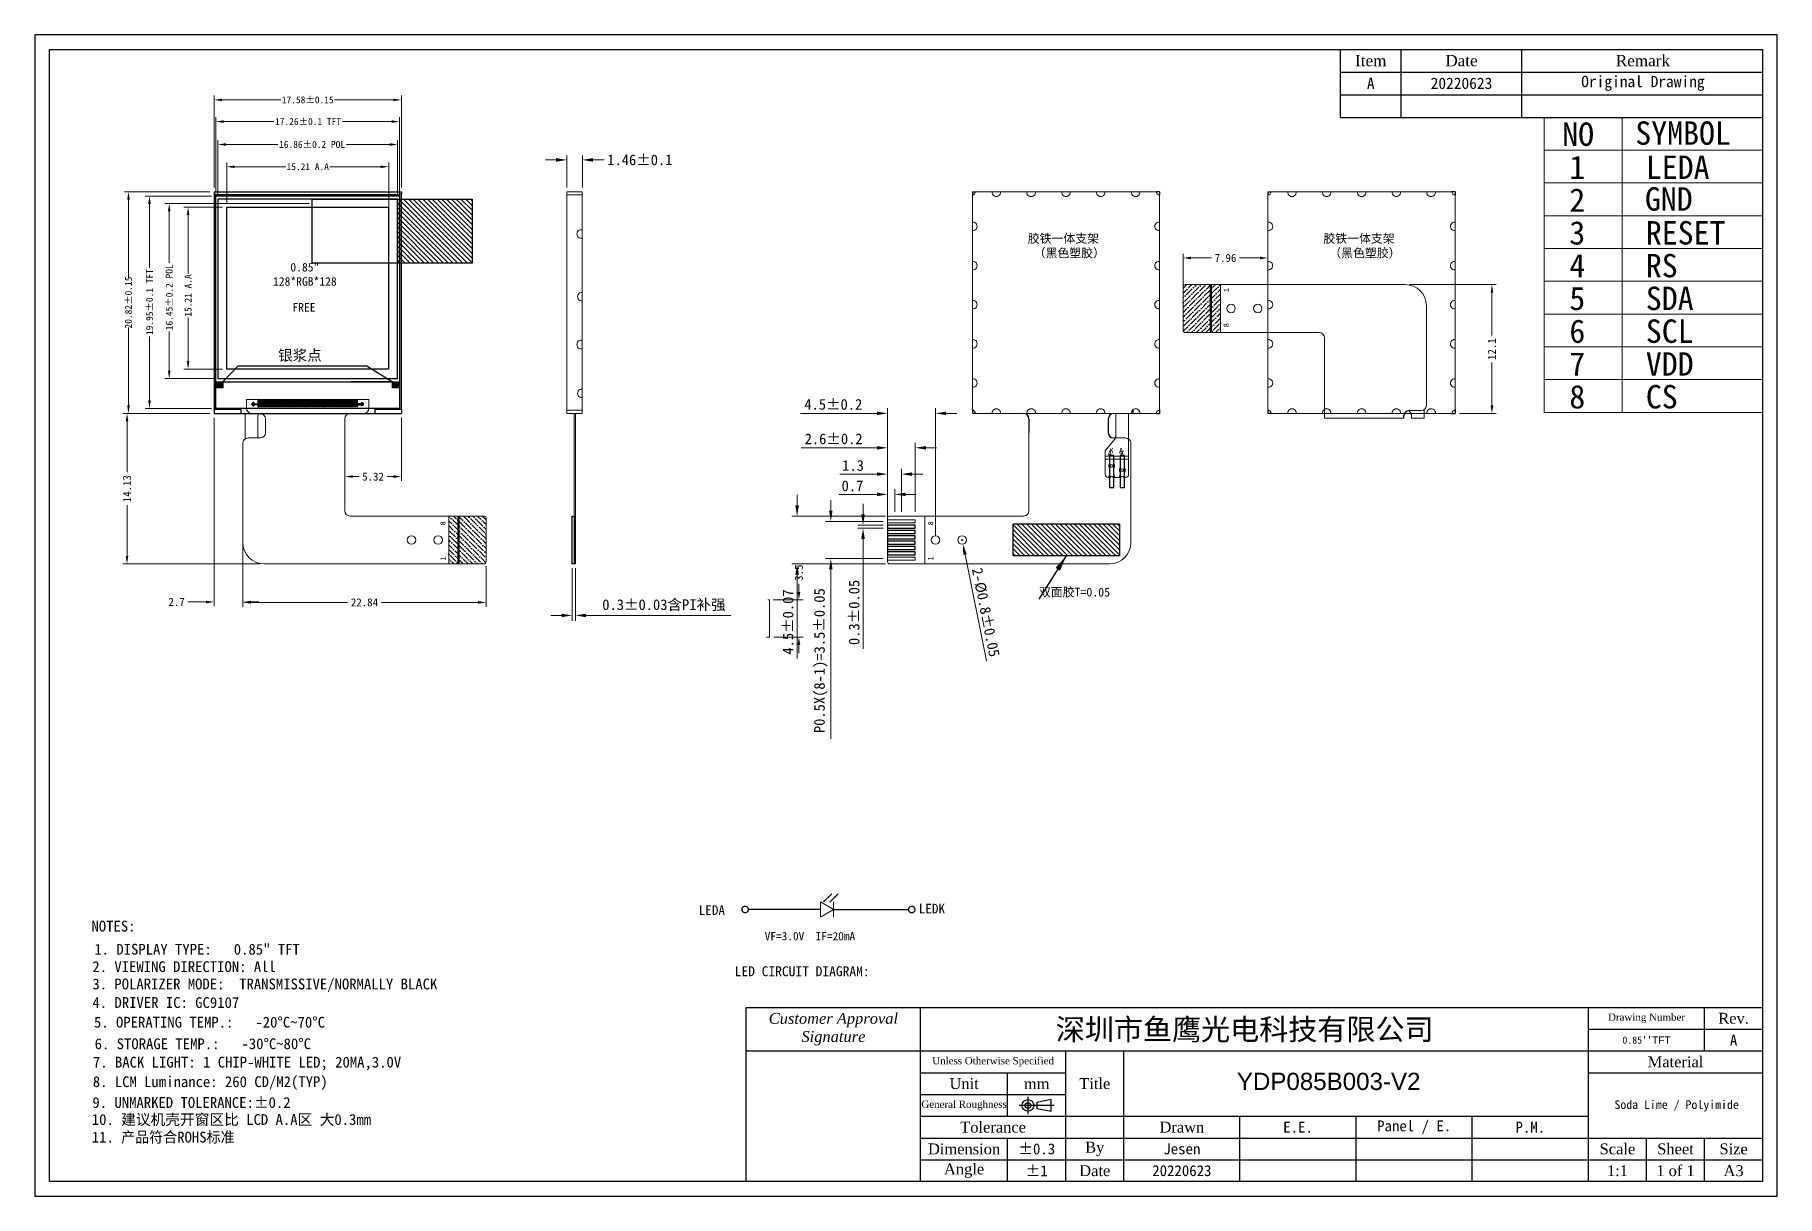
# Model space of a CAD drawing. Header units: millimetres. Extents: x 1551 to 1715, y -93 to 16.
import ezdxf
from ezdxf.lldxf.tags import DXFTag

# ---------------------------------------------------------------- set-up
doc = ezdxf.new("R2010")
doc.units = ezdxf.units.MM
for name, color, linetype, lineweight in [('BEZEL', 4, 'Continuous', 20), ('CEN', 1, 'CENTER', 15), ('FPC', 40, 'Continuous', 20), ('OBJ-DIM', 2, 'Continuous', 15), ('Title block', 7, 'Continuous', 9), ('图框', 7, 'Continuous', 0)]:
    doc.layers.add(name, color=color, linetype=linetype, lineweight=lineweight)
for name, color, linetype in [('DIM', 120, 'Continuous'), ('Dimension', 7, 'Continuous'), ('DIM（标注）', 3, 'Continuous'), ('Frame', 7, 'Continuous'), ('HOUSING', 7, 'Continuous'), ('Index', 7, 'Continuous'), ('lcd', 4, 'Continuous'), ('圖框', 7, 'Continuous')]:
    doc.layers.add(name, color=color, linetype=linetype)
doc.styles.add('RD', font='', dxfattribs={"width": 0.8, "height": 1.8})
doc.styles.add('宋体', font='SimSun.ttf')
doc.styles.add('宋体字', font='')
doc.styles.add('样式 4', font='SimSun.ttf')
doc.styles.get('RD').set_extended_font_data('PMingLiU')
doc.styles.get('宋体字').set_extended_font_data('FangSong_GB2312')
tags = doc.linetypes.add('CENTER', pattern=[2, 1.25, -0.25, 0.25, -0.25]).pattern_tags.tags
tags[10:11] = [DXFTag(74, 4), DXFTag(75, 0), DXFTag(340, '0'), DXFTag(46, 0.0), DXFTag(50, 0.0), DXFTag(44, 0.0), DXFTag(45, 0.0)]
tags[8:9] = [DXFTag(74, 4), DXFTag(75, 0), DXFTag(340, '0'), DXFTag(46, 0.0), DXFTag(50, 0.0), DXFTag(44, 0.0), DXFTag(45, 0.0)]
tags[6:7] = [DXFTag(74, 4), DXFTag(75, 0), DXFTag(340, '0'), DXFTag(46, 0.0), DXFTag(50, 0.0), DXFTag(44, 0.0), DXFTag(45, 0.0)]
tags[4:5] = [DXFTag(74, 4), DXFTag(75, 0), DXFTag(340, '0'), DXFTag(46, 0.0), DXFTag(50, 0.0), DXFTag(44, 0.0), DXFTag(45, 0.0)]
doc.dimstyles.new('ISO-25', dxfattribs={"dimtxt": 2.5, "dimasz": 2.5, "dimexe": 1.25, "dimexo": 0.625, "dimtad": 1, "dimdsep": 46, "dimtxsty": 'Standard', "dimcen": 2.5, "dimadec": 0, "dimazin": 0, "dimtfac": 1, "dimtmove": 0, "dimatfit": 3, "dimfxl": 1, "dimarcsym": 0})
doc.dimstyles.new('ISO-25$0', dxfattribs={"dimscale": 0.5, "dimtxt": 2, "dimasz": 2, "dimexe": 0.8, "dimexo": 0.8, "dimtad": 0, "dimrnd": 0.01, "dimzin": 9, "dimdsep": 46, "dimtxsty": 'Standard', "dimcen": 2.5, "dimadec": 0, "dimazin": 2, "dimtfac": 1, "dimtofl": 0, "dimtmove": 0, "dimatfit": 0, "dimfxl": 1, "dimlwd": 13, "dimlwe": 13, "dimarcsym": 0})
doc.dimstyles.new('SH', dxfattribs={"dimscale": 1.4, "dimtxt": 2.5, "dimasz": 2.5, "dimexe": 1.25, "dimexo": 0.625, "dimtad": 0, "dimdec": 1, "dimzin": 0, "dimdsep": 46, "dimtxsty": 'RD', "dimcen": 2.5, "dimadec": 0, "dimazin": 0, "dimtfac": 0.6, "dimtdec": 4, "dimtmove": 0, "dimatfit": 3, "dimfxl": 1, "dimtolj": 1, "dimarcsym": 0})
doc.dimstyles.new('标准', dxfattribs={"dimtxt": 1.8, "dimasz": 1.5, "dimexe": 0.5, "dimexo": 0.4, "dimgap": 0.1, "dimtad": 1, "dimzin": 1, "dimdsep": 46, "dimtxsty": '宋体', "dimblk": 'CLOSEDBLANK', "dimcen": 0.09, "dimclrd": 96, "dimclre": 96, "dimclrt": 3, "dimadec": 0, "dimazin": 0, "dimtfac": 1, "dimtofl": 0, "dimtmove": 0, "dimatfit": 1, "dimldrblk": 'CLOSEDBLANK', "dimfxl": 1, "dimtolj": 1, "dimlwd": 0, "dimlwe": 0, "dimarcsym": 0})

msp = doc.modelspace()

# ---------------------------------------------------------------- texts
at = {"insert": (1574.189, -13.9209), "char_height": 1, "width": 4.861874, "attachment_point": 1}
msp.add_mtext('{\\fSimSun|b0|i0|c134|p2;银浆点}', dxfattribs=at)
at = {"char_height": 0.5, "width": 1.667, "attachment_point": 3, "style": '宋体'}
for s, insert in [('A  K', (1653.6283, -23.3855)), ('  K', (1652.6237, -23.1136)), ('  A', (1653.5184, -23.1136))]:
    msp.add_mtext(s, dxfattribs=dict(at, insert=insert))
at = {"color": 7, "insert": (1556.7593, -74.685), "char_height": 1.012935, "width": 27.258573, "attachment_point": 1}
msp.add_mtext('4. DRIVER IC: GC9107', dxfattribs=at)
at = {"layer": 'CEN', "color": 3}
for s, p in [('LEDA', (1613.6753, -66.9748)), ('LEDK', (1634.3302, -66.8263))]:
    msp.add_text(s, height=0.9072, dxfattribs=at).set_placement(p)
at = {"layer": 'DIM', "color": 2}
msp.add_text('VF=3.0V  IF=20mA', height=0.780408, dxfattribs=at).set_placement((1619.8679, -69.3482))
at = {"layer": 'DIM', "color": 3, "char_height": 0.817952, "width": 12.027164, "attachment_point": 1, "style": '宋体'}
for s, insert in [('{\\C1;胶铁一体支架\\P （黑色塑胶）}', (1644.5633, -3.0414)), ('{\\C1;胶铁一体支架\\P （黑色塑胶）}', (1672.3119, -3.0414)), ('{\\fSimSun|b0|i0|c134|p2;双面胶}T=0.05', (1645.6094, -36.2457))]:
    msp.add_mtext(s, dxfattribs=dict(at, insert=insert))
at = {"layer": 'Dimension', "color": 1, "insert": (1664.1961, -81.7832), "char_height": 1.620104, "width": 179.322408, "attachment_point": 1}
msp.add_mtext('{\\fArial|b0|i0|c0|p34;YDP085B003-V2}', dxfattribs=at)
at = {"layer": 'Frame', "color": 7, "attachment_point": 5}
for s, insert, char_height in [('{\\fTimes New Roman|b0|i0|c0|p18;Item}', (1676.7693, 13.2458), 1.064448), ('{\\fTimes New Roman|b0|i0|c0|p18;Date}', (1685.2848, 13.2458), 1.064448), ('{\\fTimes New Roman|b0|i0|c0|p18;Remark}', (1702.316, 13.2458), 1.064448), ('A', (1676.7693, 11.1169), 1.0644), ('20220623', (1685.2848, 11.1169), 1.06445), ('Original Drawing', (1702.316, 11.1169), 1.064448), ('{\\fTimes New Roman|b0|i1|c0|p18;Customer Approval\\PSignature}', (1626.3198, -77.6964), 1.022296), ('{\\fTimes New Roman|b0|i0|c0|p18;Drawing Number}', (1702.6512, -76.6741), 0.681531), ('{\\fTimes New Roman|b0|i0|c0|p18;Rev.}', (1710.8296, -76.6741), 1.022296), ("0.85''{\\fArial|b0|i0|c0|p32;TFT}", (1702.6512, -78.7187), 0.681531), ('A', (1710.8296, -78.7187), 1.0223), ('{\\fTimes New Roman|b0|i0|c0|p18;Unless Otherwise Specified}', (1641.3135, -80.7632), 0.681531), ('{\\fTimes New Roman|b0|i0|c0|p18;Material}', (1705.3774, -80.7632), 1.022296), ('{\\fTimes New Roman|b0|i0|c0|p18;Unit}', (1638.5874, -82.8078), 1.022296), ('{\\fTimes New Roman|b0|i0|c0|p18;mm}', (1645.4027, -82.8078), 1.022296), ('{\\fTimes New Roman|b0|i0|c0|p18;Title}', (1650.8549, -82.8078), 1.022296), ('{\\fTimes New Roman|b0|i0|c0|p18;General Roughness}', (1638.5874, -84.8524), 0.681531), ('Soda Lime / Polyimide', (1705.4816, -84.8955), 0.817837), ('{\\fTimes New Roman|b0|i0|c0|p18;Tolerance}', (1641.3135, -86.897), 1.022296), ('{\\fTimes New Roman|b0|i0|c0|p18;Drawn}', (1659.0333, -86.897), 1.022296), ('E.E.', (1669.9378, -86.897), 1.0223), ('Panel / E.', (1680.8423, -86.897), 1.0223), ('P.M.', (1691.7468, -86.897), 1.0223), ('%%p0.3', (1645.4027, -88.9416), 1.0223), ('{\\fTimes New Roman|b0|i0|c0|p18;By}', (1650.8549, -88.9416), 1.022296), ('{\\fTimes New Roman|b0|i0|c0|p18;Dimension}', (1638.5874, -88.9416), 1.022296), ('Jesen', (1659.0333, -88.9416), 1.0223), ('{\\fTimes New Roman|b0|i0|c0|p18;Scale}', (1699.9251, -88.9416), 1.022296), ('{\\fTimes New Roman|b0|i0|c0|p18;Sheet}', (1705.3774, -88.9416), 1.022296), ('{\\fTimes New Roman|b0|i0|c0|p18;Size}', (1710.8296, -88.9416), 1.022296), ('{\\fTimes New Roman|b0|i0|c0|p18;Angle}', (1638.5874, -90.9862), 1.022296), ('%%p1', (1645.4027, -90.9862), 1.0223), ('{\\fTimes New Roman|b0|i0|c0|p18;Date}', (1650.8549, -90.9862), 1.022296), ('20220623', (1659.0333, -90.9862), 1.0223), ('{\\fTimes New Roman|b0|i0|c0|p18;1:1}', (1699.9251, -90.9862), 1.022296), ('{\\fTimes New Roman|b0|i0|c0|p18;1 of 1}', (1705.3774, -90.9862), 1.022296), ('{\\fTimes New Roman|b0|i0|c0|p18;A3}', (1710.8296, -90.9862), 1.022296)]:
    msp.add_mtext(s, dxfattribs=dict(at, insert=insert, char_height=char_height))
at = {"layer": 'Frame', "color": 4, "insert": (1664.9305, -77.8194), "char_height": 2, "width": 52.397551, "attachment_point": 5, "style": '宋体'}
msp.add_mtext('{\\C256;深圳市鱼鹰光电科技有限公司}', dxfattribs=at)
at = {"layer": 'Index', "char_height": 0.5, "rotation": 90}
for s, insert, attachment_point in [('{\\C2;1}', (1663.4492, -8.2998), 8), ('{\\C2;8}', (1663.4517, -11.5906), 8), ('{\\C2;8}', (1589.4176, -30.198), 2), ('{\\C2;8}', (1635.7032, -30.198), 8), ('{\\C2;1}', (1589.4202, -33.4888), 2), ('{\\C2;1}', (1635.7006, -33.4888), 8)]:
    msp.add_mtext(s, dxfattribs=dict(at, insert=insert, attachment_point=attachment_point))
at = {"layer": 'Title block', "lineweight": 13, "style": '样式 4'}
for s, height, p in [('NO', 2.19864, (1694.7436, 5.2448)), ('SYMBOL', 2.19864, (1701.6018, 5.3491)), ('1', 2.1986, (1695.4088, 2.1406)), ('LEDA', 2.19864, (1702.5911, 2.1406)), ('2', 2.1986, (1695.4088, -0.9375)), ('GND', 2.19864, (1702.5045, -0.8349)), ('3', 2.1986, (1695.4088, -4.0156)), ('RESET', 2.19864, (1702.5911, -4.0156)), ('RS', 2.19864, (1702.5911, -7.0937)), ('4', 2.1986, (1695.4088, -7.0937)), ('5', 2.1986, (1695.4088, -10.1718)), ('SDA', 2.19864, (1702.5911, -10.1718)), ('6', 2.1986, (1695.4088, -13.2499)), ('SCL', 2.19864, (1702.5911, -13.2499)), ('7', 2.1986, (1695.4088, -16.328)), ('VDD', 2.19864, (1702.5911, -16.328)), ('8', 2.1986, (1695.4088, -19.4061)), ('CS', 2.19864, (1702.5911, -19.4061))]:
    msp.add_text(s, height=height, dxfattribs=at).set_placement(p)
at = {"layer": '图框'}
for s, height, p in [('NOTES:', 1.01294, (1556.6671, -68.5209)), ('1. DISPLAY TYPE:   0.85" TFT', 1.012935, (1556.9339, -70.6946)), ('2. VIEWING DIRECTION: All', 1.012935, (1556.7507, -72.3252)), ('3. POLARIZER MODE:  TRANSMISSIVE/NORMALLY BLACK', 1.012935, (1556.7507, -73.9557)), ('5. OPERATING TEMP.:   -20%%DC~70%%DC', 1.012935, (1556.8995, -77.5434)), ('6. STORAGE TEMP.:   -30%%DC~80%%DC', 1.012935, (1556.9674, -79.5703)), ('7. BACK LIGHT: 1 CHIP-WHITE LED; 20MA,3.0V', 1.012935, (1556.8041, -81.2935)), ('8. LCM Luminance: 260 CD/M2(TYP)', 1.012935, (1556.7931, -83.1291)), ('9. UNMARKED TOLERANCE:%%P0.2', 1.012935, (1556.7554, -85.0852))]:
    msp.add_text(s, height=height, dxfattribs=at).set_placement(p)
at = {"layer": '图框', "char_height": 1.012935, "attachment_point": 1}
for s, insert, width in [('10. {\\fSimSun|b0|i0|c134|p2;建议机壳开窗区比 LCD A.A区 大0.3mm}', (1556.6958, -85.6673), 32.555258), ('11. 产品符合ROHS标准', (1556.6958, -87.3204), 27.258573)]:
    msp.add_mtext(s, dxfattribs=dict(at, insert=insert, width=width))
at = {"layer": '圖框', "style": '宋体字'}
msp.add_text('LED CIRCUIT DIAGRAM:', height=0.930868, dxfattribs=at).set_placement((1617.0546, -72.7199))

# ---------------------------------------------------------------- blocks, each defined once
blk = doc.blocks.new('*D1')
at = {"color": 3, "lineweight": 13, "transparency": 16777216}
for p, q in [((1567.94, 0.54), (1561.72, 0.54)), ((1562.12, -0.21), (1562.12, -6.2)), ((1562.12, -18.66), (1562.12, -12.64)), ((1567.94, -19.41), (1561.72, -19.41))]:
    blk.add_line(p, q, dxfattribs=at)
at = {"color": 3, "transparency": 16777216}
for points in [[(1561.99, -0.21), (1562.24, -0.21), (1562.12, 0.54)], [(1561.99, -18.66), (1562.24, -18.66), (1562.12, -19.41)]]:
    blk.add_solid(points, dxfattribs=at)
at = {"layer": 'DEFPOINTS', "color": 0, "transparency": 16777216}
for p in [(1568.34, 0.54), (1562.12, -19.41), (1568.34, -19.41)]:
    blk.add_point(p, dxfattribs=at)
at = {"color": 3, "transparency": 16777216, "insert": (1562.12, -9.42), "char_height": 0.65, "attachment_point": 5, "rotation": 90, "style": '宋体'}
blk.add_mtext('19.95%%P0.1 TFT', dxfattribs=at)
blk = doc.blocks.new('*D2')
at = {"color": 3, "lineweight": 13, "transparency": 16777216}
for p, q in [((1568.34, 0.94), (1568.34, 7.93)), ((1569.09, 7.53), (1573.79, 7.53)), ((1584.85, 7.53), (1580.22, 7.53)), ((1585.6, 0.54), (1585.6, 7.93))]:
    blk.add_line(p, q, dxfattribs=at)
at = {"color": 3, "transparency": 16777216}
for points in [[(1569.09, 7.65), (1569.09, 7.4), (1568.34, 7.53)], [(1584.85, 7.65), (1584.85, 7.4), (1585.6, 7.53)]]:
    blk.add_solid(points, dxfattribs=at)
at = {"layer": 'DEFPOINTS', "color": 0, "transparency": 16777216}
for p in [(1585.6, 7.53), (1568.34, 0.54), (1585.6, 0.14)]:
    blk.add_point(p, dxfattribs=at)
at = {"color": 3, "transparency": 16777216, "insert": (1577, 7.53), "char_height": 0.65, "attachment_point": 5, "style": '宋体'}
blk.add_mtext('17.26%%P0.1 TFT', dxfattribs=at)
blk = doc.blocks.new('*D5')
at = {"color": 3, "lineweight": 13, "transparency": 16777216}
for p, q in [((1568.54, 0.64), (1568.54, 5.78)), ((1569.29, 5.38), (1574.16, 5.38)), ((1584.65, 5.38), (1580.6, 5.38)), ((1585.4, 0.64), (1585.4, 5.78))]:
    blk.add_line(p, q, dxfattribs=at)
at = {"color": 3, "transparency": 16777216}
for points in [[(1569.29, 5.5), (1569.29, 5.25), (1568.54, 5.38)], [(1584.65, 5.5), (1584.65, 5.25), (1585.4, 5.38)]]:
    blk.add_solid(points, dxfattribs=at)
at = {"layer": 'DEFPOINTS', "color": 0, "transparency": 16777216}
for p in [(1585.4, 5.38), (1568.54, 0.24), (1585.4, 0.24)]:
    blk.add_point(p, dxfattribs=at)
at = {"color": 3, "transparency": 16777216, "insert": (1577.38, 5.38), "char_height": 0.65, "attachment_point": 5, "style": '宋体'}
blk.add_mtext('16.86%%p0.2 POL', dxfattribs=at)
blk = doc.blocks.new('*D6')
at = {"color": 3, "lineweight": 13, "transparency": 16777216}
for p, q in [((1577.1, -0.16), (1563.57, -0.16)), ((1563.97, -0.91), (1563.97, -5.75)), ((1563.97, -15.86), (1563.97, -12.19)), ((1568.14, -16.61), (1563.57, -16.61))]:
    blk.add_line(p, q, dxfattribs=at)
at = {"color": 3, "transparency": 16777216}
for points in [[(1563.84, -0.91), (1564.09, -0.91), (1563.97, -0.16)], [(1563.84, -15.86), (1564.09, -15.86), (1563.97, -16.61)]]:
    blk.add_solid(points, dxfattribs=at)
at = {"layer": 'DEFPOINTS', "color": 0, "transparency": 16777216}
for p in [(1577.5, -0.16), (1563.97, -16.61), (1568.54, -16.61)]:
    blk.add_point(p, dxfattribs=at)
at = {"color": 3, "transparency": 16777216, "insert": (1563.97, -8.97), "char_height": 0.65, "attachment_point": 5, "rotation": 90, "style": '宋体'}
blk.add_mtext('16.45%%P0.2 POL', dxfattribs=at)
blk = doc.blocks.new('*D8')
at = {"color": 3, "lineweight": 13, "transparency": 16777216}
for p, q in [((1568.96, -0.5), (1565.34, -0.5)), ((1565.74, -1.25), (1565.74, -6.74)), ((1565.74, -14.96), (1565.74, -10.87)), ((1568.96, -15.71), (1565.34, -15.71))]:
    blk.add_line(p, q, dxfattribs=at)
at = {"color": 3, "transparency": 16777216}
for points in [[(1565.61, -1.25), (1565.86, -1.25), (1565.74, -0.5)], [(1565.61, -14.96), (1565.86, -14.96), (1565.74, -15.71)]]:
    blk.add_solid(points, dxfattribs=at)
at = {"layer": 'DEFPOINTS', "color": 0, "transparency": 16777216}
for p in [(1565.74, -0.5), (1569.36, -0.5), (1569.36, -15.71)]:
    blk.add_point(p, dxfattribs=at)
at = {"color": 3, "transparency": 16777216, "insert": (1565.74, -8.8), "char_height": 0.65, "attachment_point": 5, "rotation": 90, "style": '宋体'}
blk.add_mtext('15.21 A.A', dxfattribs=at)
blk = doc.blocks.new('*D9')
at = {"color": 3, "lineweight": 13, "transparency": 16777216}
for p, q in [((1569.36, -0.1), (1569.36, 3.69)), ((1570.11, 3.29), (1574.9, 3.29)), ((1583.82, 3.29), (1579.04, 3.29)), ((1584.57, -0.5), (1584.57, 3.69))]:
    blk.add_line(p, q, dxfattribs=at)
at = {"color": 3, "transparency": 16777216}
for points in [[(1570.11, 3.41), (1570.11, 3.16), (1569.36, 3.29)], [(1583.82, 3.41), (1583.82, 3.16), (1584.57, 3.29)]]:
    blk.add_solid(points, dxfattribs=at)
at = {"layer": 'DEFPOINTS', "color": 0, "transparency": 16777216}
for p in [(1584.57, 3.29), (1569.36, -0.5), (1584.57, -0.9)]:
    blk.add_point(p, dxfattribs=at)
at = {"color": 3, "transparency": 16777216, "insert": (1576.97, 3.29), "char_height": 0.65, "attachment_point": 5, "style": '宋体'}
blk.add_mtext('15.21 A.A', dxfattribs=at)
blk = doc.blocks.new('*D25')
at = {"color": 3, "lineweight": 13, "transparency": 16777216}
for p, q in [((1568.18, 1.34), (1568.18, 9.97)), ((1585.76, 1.34), (1585.76, 9.97)), ((1568.93, 9.57), (1574.46, 9.57)), ((1585.01, 9.57), (1579.48, 9.57))]:
    blk.add_line(p, q, dxfattribs=at)
at = {"color": 3, "transparency": 16777216}
for points in [[(1568.93, 9.69), (1568.93, 9.44), (1568.18, 9.57)], [(1585.01, 9.69), (1585.01, 9.44), (1585.76, 9.57)]]:
    blk.add_solid(points, dxfattribs=at)
at = {"layer": 'DEFPOINTS', "color": 0, "transparency": 16777216}
for p in [(1585.76, 9.57), (1568.18, 0.94), (1585.76, 0.94)]:
    blk.add_point(p, dxfattribs=at)
at = {"color": 3, "transparency": 16777216, "insert": (1576.97, 9.57), "char_height": 0.65, "attachment_point": 5, "style": '宋体'}
blk.add_mtext('17.58%%P0.15', dxfattribs=at)
blk = doc.blocks.new('*D26')
at = {"color": 3, "lineweight": 13, "transparency": 16777216}
for p, q in [((1567.78, 0.94), (1559.74, 0.94)), ((1560.14, 0.19), (1560.14, -7.13)), ((1560.14, -19.13), (1560.14, -11.81)), ((1567.78, -19.88), (1559.74, -19.88))]:
    blk.add_line(p, q, dxfattribs=at)
at = {"color": 3, "transparency": 16777216}
for points in [[(1560.02, 0.19), (1560.27, 0.19), (1560.14, 0.94)], [(1560.02, -19.13), (1560.27, -19.13), (1560.14, -19.88)]]:
    blk.add_solid(points, dxfattribs=at)
at = {"layer": 'DEFPOINTS', "color": 0, "transparency": 16777216}
for p in [(1568.18, 0.94), (1560.14, -19.88), (1568.18, -19.88)]:
    blk.add_point(p, dxfattribs=at)
at = {"color": 3, "transparency": 16777216, "insert": (1560.14, -9.47), "char_height": 0.65, "attachment_point": 5, "rotation": 90, "style": '宋体'}
blk.add_mtext('20.82{\\Ftxt|c0;\\Q3;%%P0.15}', dxfattribs=at)
blk = doc.blocks.new('*D24')
at = {"layer": 'DEFPOINTS', "color": 0, "transparency": 16777216}
for p in [(1601.29, 3.93), (1601.29, 0.94), (1602.75, 0.94)]:
    blk.add_point(p, dxfattribs=at)
at = {"layer": 'DIM（标注）', "color": 0, "lineweight": 13, "transparency": 16777216}
for p, q in [((1600.29, 3.93), (1599.29, 3.93)), ((1601.29, 1.34), (1601.29, 4.33)), ((1602.75, 1.34), (1602.75, 4.33)), ((1603.75, 3.93), (1604.79, 3.93))]:
    blk.add_line(p, q, dxfattribs=at)
at = {"layer": 'DIM（标注）', "color": 0, "transparency": 16777216}
for points in [[(1600.29, 4.1), (1600.29, 3.76), (1601.29, 3.93)], [(1603.75, 4.1), (1603.75, 3.76), (1602.75, 3.93)]]:
    blk.add_solid(points, dxfattribs=at)
at = {"layer": 'DIM（标注）', "color": 0, "transparency": 16777216, "insert": (1608.15, 3.93), "char_height": 1, "attachment_point": 5}
blk.add_mtext('{\\fSimSun|b0|i0|c134|p2;1.46%%P0.1}', dxfattribs=at)
blk = doc.blocks.new('A$C2CD672AE')
at = {"color": 6}
blk.add_lwpolyline([(1.03, 18.91), (16.23, 18.91), (16.23, 3.7), (1.03, 3.7)], close=True, dxfattribs=at)
for points in [[(3.98, 0.35), (3.38, 0.35), (3.38, 0.45), (3.98, 0.45)], [(3.58, 0.55), (3.48, 0.55), (3.48, 0.25), (3.58, 0.25)], [(4.05, 0.15), (3.98, 0.15), (3.98, 0.85), (4.05, 0.85)], [(3.98, 0.15), (4.05, 0.15), (4.05, 0.85), (3.98, 0.85)], [(4.18, 0.15), (4.11, 0.15), (4.11, 0.85), (4.18, 0.85)], [(4.31, 0.15), (4.24, 0.15), (4.24, 0.85), (4.31, 0.85)], [(4.44, 0.15), (4.37, 0.15), (4.37, 0.85), (4.44, 0.85)], [(4.57, 0.15), (4.5, 0.15), (4.5, 0.85), (4.57, 0.85)], [(4.7, 0.15), (4.63, 0.15), (4.63, 0.85), (4.7, 0.85)], [(4.83, 0.15), (4.76, 0.15), (4.76, 0.85), (4.83, 0.85)], [(4.96, 0.15), (4.89, 0.15), (4.89, 0.85), (4.96, 0.85)], [(5.09, 0.15), (5.02, 0.15), (5.02, 0.85), (5.09, 0.85)], [(5.22, 0.15), (5.15, 0.15), (5.15, 0.85), (5.22, 0.85)], [(5.35, 0.15), (5.28, 0.15), (5.28, 0.85), (5.35, 0.85)], [(5.48, 0.15), (5.41, 0.15), (5.41, 0.85), (5.48, 0.85)], [(5.61, 0.15), (5.54, 0.15), (5.54, 0.85), (5.61, 0.85)], [(5.74, 0.15), (5.67, 0.15), (5.67, 0.85), (5.74, 0.85)], [(5.87, 0.15), (5.8, 0.15), (5.8, 0.85), (5.87, 0.85)], [(6, 0.15), (5.93, 0.15), (5.93, 0.85), (6, 0.85)], [(6.13, 0.15), (6.06, 0.15), (6.06, 0.85), (6.13, 0.85)], [(6.26, 0.15), (6.19, 0.15), (6.19, 0.85), (6.26, 0.85)], [(6.39, 0.15), (6.32, 0.15), (6.32, 0.85), (6.39, 0.85)], [(6.52, 0.15), (6.45, 0.15), (6.45, 0.85), (6.52, 0.85)], [(6.65, 0.15), (6.58, 0.15), (6.58, 0.85), (6.65, 0.85)], [(6.78, 0.15), (6.71, 0.15), (6.71, 0.85), (6.78, 0.85)], [(6.91, 0.15), (6.84, 0.15), (6.84, 0.85), (6.91, 0.85)], [(7.04, 0.15), (6.97, 0.15), (6.97, 0.85), (7.04, 0.85)], [(7.17, 0.15), (7.1, 0.15), (7.1, 0.85), (7.17, 0.85)], [(7.3, 0.15), (7.23, 0.15), (7.23, 0.85), (7.3, 0.85)], [(7.43, 0.15), (7.36, 0.15), (7.36, 0.85), (7.43, 0.85)], [(7.56, 0.15), (7.49, 0.15), (7.49, 0.85), (7.56, 0.85)], [(7.69, 0.15), (7.62, 0.15), (7.62, 0.85), (7.69, 0.85)], [(7.82, 0.15), (7.75, 0.15), (7.75, 0.85), (7.82, 0.85)], [(7.95, 0.15), (7.88, 0.15), (7.88, 0.85), (7.95, 0.85)], [(8.08, 0.15), (8.01, 0.15), (8.01, 0.85), (8.08, 0.85)], [(8.21, 0.15), (8.14, 0.15), (8.14, 0.85), (8.21, 0.85)], [(8.34, 0.15), (8.27, 0.15), (8.27, 0.85), (8.34, 0.85)], [(8.47, 0.15), (8.4, 0.15), (8.4, 0.85), (8.47, 0.85)], [(8.6, 0.15), (8.53, 0.15), (8.53, 0.85), (8.6, 0.85)], [(8.73, 0.15), (8.66, 0.15), (8.66, 0.85), (8.73, 0.85)], [(8.86, 0.15), (8.79, 0.15), (8.79, 0.85), (8.86, 0.85)], [(8.99, 0.15), (8.92, 0.15), (8.92, 0.85), (8.99, 0.85)], [(9.12, 0.15), (9.05, 0.15), (9.05, 0.85), (9.12, 0.85)], [(9.25, 0.15), (9.18, 0.15), (9.18, 0.85), (9.25, 0.85)], [(9.38, 0.15), (9.31, 0.15), (9.31, 0.85), (9.38, 0.85)], [(9.51, 0.15), (9.44, 0.15), (9.44, 0.85), (9.51, 0.85)], [(9.64, 0.15), (9.57, 0.15), (9.57, 0.85), (9.64, 0.85)], [(9.77, 0.15), (9.7, 0.15), (9.7, 0.85), (9.77, 0.85)], [(9.9, 0.15), (9.83, 0.15), (9.83, 0.85), (9.9, 0.85)], [(10.03, 0.15), (9.96, 0.15), (9.96, 0.85), (10.03, 0.85)], [(10.16, 0.15), (10.09, 0.15), (10.09, 0.85), (10.16, 0.85)], [(10.29, 0.15), (10.22, 0.15), (10.22, 0.85), (10.29, 0.85)], [(10.42, 0.15), (10.35, 0.15), (10.35, 0.85), (10.42, 0.85)], [(10.55, 0.15), (10.48, 0.15), (10.48, 0.85), (10.55, 0.85)], [(10.68, 0.15), (10.61, 0.15), (10.61, 0.85), (10.68, 0.85)], [(10.81, 0.15), (10.74, 0.15), (10.74, 0.85), (10.81, 0.85)], [(10.94, 0.15), (10.87, 0.15), (10.87, 0.85), (10.94, 0.85)], [(11.07, 0.15), (11, 0.15), (11, 0.85), (11.07, 0.85)], [(11.2, 0.15), (11.13, 0.15), (11.13, 0.85), (11.2, 0.85)], [(11.33, 0.15), (11.26, 0.15), (11.26, 0.85), (11.33, 0.85)], [(11.46, 0.15), (11.39, 0.15), (11.39, 0.85), (11.46, 0.85)], [(11.59, 0.15), (11.52, 0.15), (11.52, 0.85), (11.59, 0.85)], [(11.72, 0.15), (11.65, 0.15), (11.65, 0.85), (11.72, 0.85)], [(11.85, 0.15), (11.78, 0.15), (11.78, 0.85), (11.85, 0.85)], [(11.98, 0.15), (11.91, 0.15), (11.91, 0.85), (11.98, 0.85)], [(12.11, 0.15), (12.04, 0.15), (12.04, 0.85), (12.11, 0.85)], [(12.24, 0.15), (12.17, 0.15), (12.17, 0.85), (12.24, 0.85)], [(12.37, 0.15), (12.3, 0.15), (12.3, 0.85), (12.37, 0.85)], [(12.5, 0.15), (12.43, 0.15), (12.43, 0.85), (12.5, 0.85)], [(12.63, 0.15), (12.56, 0.15), (12.56, 0.85), (12.63, 0.85)], [(12.76, 0.15), (12.69, 0.15), (12.69, 0.85), (12.76, 0.85)], [(12.89, 0.15), (12.82, 0.15), (12.82, 0.85), (12.89, 0.85)], [(13.02, 0.15), (12.95, 0.15), (12.95, 0.85), (13.02, 0.85)], [(13.15, 0.15), (13.08, 0.15), (13.08, 0.85), (13.15, 0.85)], [(13.28, 0.15), (13.21, 0.15), (13.21, 0.85), (13.28, 0.85)], [(13.28, 0.35), (13.88, 0.35), (13.88, 0.45), (13.28, 0.45)], [(13.68, 0.55), (13.78, 0.55), (13.78, 0.25), (13.68, 0.25)]]:
    blk.add_lwpolyline(points, close=True)
at = {"layer": 'DIM'}
for p, q in [((0, 19.95), (17.26, 19.95)), ((0, 0), (0, 19.95)), ((17.26, 19.95), (17.26, 0)), ((0, 2.5), (17.26, 2.5)), ((17.26, 0), (0, 0))]:
    blk.add_line(p, q, dxfattribs=at)
at = {"color": 4, "char_height": 2, "attachment_point": 1, "style": '宋体'}
for s, insert, width in [('{\\H0.4x;   0.85" \\P128*RGB*128}', (5.37, 13.66), 8.1916), ('{\\H0.4x;FREE}', (7.19, 9.9), 3.1399)]:
    blk.add_mtext(s, dxfattribs=dict(at, insert=insert, width=width))
blk = doc.blocks.new('*D28')
at = {"color": 2, "lineweight": 0, "transparency": 16777216}
for p, q in [((1629.1, -29.36), (1629.1, -28.36)), ((1631, -30.36), (1628.6, -30.36)), ((1631, -30.66), (1628.6, -30.66)), ((1629.1, -31.66), (1629.1, -41.98))]:
    blk.add_line(p, q, dxfattribs=at)
at = {"color": 2, "transparency": 16777216}
for points in [[(1628.94, -29.36), (1629.27, -29.36), (1629.1, -30.36)], [(1628.94, -31.66), (1629.27, -31.66), (1629.1, -30.66)]]:
    blk.add_solid(points, dxfattribs=at)
at = {"layer": 'DEFPOINTS', "color": 0, "transparency": 16777216}
for p in [(1629.1, -30.66), (1631.4, -30.36), (1631.4, -30.66)]:
    blk.add_point(p, dxfattribs=at)
at = {"color": 3, "transparency": 16777216, "insert": (1628.27, -38.56), "char_height": 1, "attachment_point": 5, "rotation": 90, "style": '宋体'}
blk.add_mtext('\\A1;0.3%%P0.05', dxfattribs=at)
blk = doc.blocks.new('_ClosedBlank')
at = {"color": 0, "linetype": 'ByBlock', "lineweight": -2}
for p, q in [((-1, 0.17), (0, 0)), ((-1, 0.17), (-1, -0.17)), ((0, 0), (-1, -0.17))]:
    blk.add_line(p, q, dxfattribs=at)
blk = doc.blocks.new('*D29')
at = {"color": 2, "lineweight": 0, "transparency": 16777216}
for p, q in [((1626.08, -29.01), (1626.08, -28.01)), ((1631, -30.01), (1625.58, -30.01)), ((1631, -33.51), (1625.58, -33.51)), ((1626.08, -34.51), (1626.08, -50.44))]:
    blk.add_line(p, q, dxfattribs=at)
at = {"color": 2, "transparency": 16777216}
for points in [[(1625.91, -29.01), (1626.24, -29.01), (1626.08, -30.01)], [(1625.91, -34.51), (1626.24, -34.51), (1626.08, -33.51)]]:
    blk.add_solid(points, dxfattribs=at)
at = {"layer": 'DEFPOINTS', "color": 0, "transparency": 16777216}
for p in [(1631.4, -30.01), (1626.08, -33.51), (1631.4, -33.51)]:
    blk.add_point(p, dxfattribs=at)
at = {"color": 3, "transparency": 16777216, "insert": (1625.14, -43.09), "char_height": 1, "attachment_point": 5, "rotation": 90, "style": '宋体'}
blk.add_mtext('\\A1;P0.5X(8-1)=3.5%%P0.05', dxfattribs=at)
blk = doc.blocks.new('*D30')
at = {"color": 2, "lineweight": 0, "transparency": 16777216}
for p, q in [((1622.91, -28.51), (1622.91, -27.51)), ((1631.2, -29.51), (1622.41, -29.51)), ((1631.2, -34.01), (1622.41, -34.01)), ((1622.91, -35.01), (1622.91, -42.89))]:
    blk.add_line(p, q, dxfattribs=at)
at = {"color": 2, "transparency": 16777216}
for points in [[(1622.74, -28.51), (1623.08, -28.51), (1622.91, -29.51)], [(1622.74, -35.01), (1623.08, -35.01), (1622.91, -34.01)]]:
    blk.add_solid(points, dxfattribs=at)
at = {"layer": 'DEFPOINTS', "color": 0, "transparency": 16777216}
for p in [(1622.91, -29.51), (1631.6, -29.51), (1631.6, -34.01)]:
    blk.add_point(p, dxfattribs=at)
at = {"color": 3, "transparency": 16777216, "insert": (1622.07, -39.46), "char_height": 1, "attachment_point": 5, "rotation": 90, "style": '宋体'}
blk.add_mtext('\\A1;4.5%%P0.07', dxfattribs=at)
blk = doc.blocks.new('*D31')
at = {"color": 2, "lineweight": 0, "transparency": 16777216}
for p, q in [((1638.31, -31.76), (1638.49, -31.76)), ((1638.4, -31.85), (1638.4, -31.67)), ((1638.68, -33.13), (1640.68, -43.11))]:
    blk.add_line(p, q, dxfattribs=at)
at = {"color": 2, "transparency": 16777216}
blk.add_solid([(1638.84, -33.1), (1638.51, -33.16), (1638.48, -32.15)], dxfattribs=at)
at = {"layer": 'DEFPOINTS', "color": 0, "transparency": 16777216}
for p in [(1638.32, -31.37), (1638.48, -32.15)]:
    blk.add_point(p, dxfattribs=at)
at = {"color": 3, "transparency": 16777216, "insert": (1640.61, -38.55), "char_height": 1, "attachment_point": 5, "rotation": 281.3242, "style": '宋体'}
blk.add_mtext('\\A1;2-%%C0.8%%P0.05', dxfattribs=at)
blk = doc.blocks.new('*D35')
at = {"color": 2, "lineweight": 0, "transparency": 16777216}
for p, q in [((1630.4, -27.48), (1626.82, -27.48)), ((1631.4, -29.31), (1631.4, -26.98)), ((1632.1, -29.11), (1632.1, -26.98)), ((1633.1, -27.48), (1634.1, -27.48))]:
    blk.add_line(p, q, dxfattribs=at)
at = {"color": 2, "transparency": 16777216}
for points in [[(1630.4, -27.31), (1630.4, -27.64), (1631.4, -27.48)], [(1633.1, -27.31), (1633.1, -27.64), (1632.1, -27.48)]]:
    blk.add_solid(points, dxfattribs=at)
at = {"layer": 'DEFPOINTS', "color": 0, "transparency": 16777216}
for p in [(1631.4, -27.48), (1631.4, -29.71), (1632.1, -29.51)]:
    blk.add_point(p, dxfattribs=at)
at = {"color": 3, "transparency": 16777216, "insert": (1628.11, -26.68), "char_height": 1, "attachment_point": 5, "style": '宋体'}
blk.add_mtext('\\A1;0.7', dxfattribs=at)
blk = doc.blocks.new('*D32')
at = {"color": 2, "lineweight": 0, "transparency": 16777216}
for p, q in [((1630.4, -25.57), (1626.92, -25.57)), ((1631.4, -29.31), (1631.4, -25.07)), ((1632.7, -29.11), (1632.7, -25.07)), ((1633.7, -25.57), (1634.7, -25.57))]:
    blk.add_line(p, q, dxfattribs=at)
at = {"color": 2, "transparency": 16777216}
for points in [[(1630.4, -25.41), (1630.4, -25.74), (1631.4, -25.57)], [(1633.7, -25.41), (1633.7, -25.74), (1632.7, -25.57)]]:
    blk.add_solid(points, dxfattribs=at)
at = {"layer": 'DEFPOINTS', "color": 0, "transparency": 16777216}
for p in [(1631.4, -25.57), (1631.4, -29.71), (1632.7, -29.51)]:
    blk.add_point(p, dxfattribs=at)
at = {"color": 3, "transparency": 16777216, "insert": (1628.16, -24.77), "char_height": 1, "attachment_point": 5, "style": '宋体'}
blk.add_mtext('\\A1;1.3', dxfattribs=at)
blk = doc.blocks.new('*D33')
at = {"color": 2, "lineweight": 0, "transparency": 16777216}
for p, q in [((1631.4, -29.31), (1631.4, -19.37)), ((1635.9, -31.36), (1635.9, -19.37)), ((1630.4, -19.87), (1623.24, -19.87)), ((1636.9, -19.87), (1637.9, -19.87))]:
    blk.add_line(p, q, dxfattribs=at)
at = {"color": 2, "transparency": 16777216}
for points in [[(1630.4, -19.7), (1630.4, -20.03), (1631.4, -19.87)], [(1636.9, -19.7), (1636.9, -20.03), (1635.9, -19.87)]]:
    blk.add_solid(points, dxfattribs=at)
at = {"layer": 'DEFPOINTS', "color": 0, "transparency": 16777216}
for p in [(1631.4, -19.87), (1631.4, -29.71), (1635.9, -31.76)]:
    blk.add_point(p, dxfattribs=at)
at = {"color": 3, "transparency": 16777216, "insert": (1626.31, -19.03), "char_height": 1, "attachment_point": 5, "style": '宋体'}
blk.add_mtext('\\A1;4.5%%P0.2', dxfattribs=at)
blk = doc.blocks.new('*D34')
at = {"color": 2, "lineweight": 0, "transparency": 16777216}
for p, q in [((1631.4, -29.71), (1631.4, -22.6)), ((1634, -29.11), (1634, -22.6)), ((1630.4, -23.1), (1623.28, -23.1)), ((1635, -23.1), (1636, -23.1))]:
    blk.add_line(p, q, dxfattribs=at)
at = {"color": 2, "transparency": 16777216}
for points in [[(1630.4, -22.94), (1630.4, -23.27), (1631.4, -23.1)], [(1635, -22.94), (1635, -23.27), (1634, -23.1)]]:
    blk.add_solid(points, dxfattribs=at)
at = {"layer": 'DEFPOINTS', "color": 0, "transparency": 16777216}
for p in [(1631.4, -23.1), (1631.4, -30.11), (1634, -29.51)]:
    blk.add_point(p, dxfattribs=at)
at = {"color": 3, "transparency": 16777216, "insert": (1626.34, -22.27), "char_height": 1, "attachment_point": 5, "style": '宋体'}
blk.add_mtext('\\A1;2.6%%P0.2', dxfattribs=at)
blk = doc.blocks.new('*D36')
at = {"color": 3, "lineweight": 13, "transparency": 16777216}
for p, q in [((1567.78, -19.88), (1559.61, -19.88)), ((1560.01, -20.63), (1560.01, -25.39)), ((1560.01, -33.26), (1560.01, -28.5)), ((1572.48, -34.01), (1559.61, -34.01))]:
    blk.add_line(p, q, dxfattribs=at)
at = {"color": 3, "transparency": 16777216}
for points in [[(1559.88, -20.63), (1560.13, -20.63), (1560.01, -19.88)], [(1559.88, -33.26), (1560.13, -33.26), (1560.01, -34.01)]]:
    blk.add_solid(points, dxfattribs=at)
at = {"layer": 'DEFPOINTS', "color": 0, "transparency": 16777216}
for p in [(1568.18, -19.88), (1560.01, -34.01), (1572.88, -34.01)]:
    blk.add_point(p, dxfattribs=at)
at = {"color": 3, "transparency": 16777216, "insert": (1560.01, -26.94), "char_height": 0.75, "attachment_point": 5, "rotation": 90, "style": '宋体'}
blk.add_mtext('14.13', dxfattribs=at)
blk = doc.blocks.new('*D37')
at = {"color": 3, "lineweight": 13, "transparency": 16777216}
for p, q in [((1623.08, -36.63), (1623.08, -35.88)), ((1620.65, -37.38), (1623.48, -37.38)), ((1620.73, -40.88), (1623.48, -40.88)), ((1623.08, -41.63), (1623.08, -42.38))]:
    blk.add_line(p, q, dxfattribs=at)
at = {"color": 3, "transparency": 16777216}
for points in [[(1622.96, -36.63), (1623.21, -36.63), (1623.08, -37.38)], [(1622.96, -41.63), (1623.21, -41.63), (1623.08, -40.88)]]:
    blk.add_solid(points, dxfattribs=at)
at = {"layer": 'DEFPOINTS', "color": 0, "transparency": 16777216}
for p in [(1620.25, -37.38), (1623.08, -37.38), (1620.33, -40.88)]:
    blk.add_point(p, dxfattribs=at)
at = {"color": 3, "transparency": 16777216, "insert": (1623.08, -34.83), "char_height": 0.75, "attachment_point": 5, "rotation": 90, "style": '宋体'}
blk.add_mtext('3.5', dxfattribs=at)
blk = doc.blocks.new('*D38')
at = {"color": 2, "lineweight": 0, "transparency": 16777216}
for p, q in [((1601.8, -34.41), (1601.8, -39.34)), ((1602.1, -34.41), (1602.1, -39.34)), ((1600.8, -38.84), (1599.8, -38.84)), ((1603.1, -38.84), (1616.68, -38.84))]:
    blk.add_line(p, q, dxfattribs=at)
at = {"color": 2, "transparency": 16777216}
for points in [[(1600.8, -38.68), (1600.8, -39.01), (1601.8, -38.84)], [(1603.1, -38.68), (1603.1, -39.01), (1602.1, -38.84)]]:
    blk.add_solid(points, dxfattribs=at)
at = {"layer": 'DEFPOINTS', "color": 0, "transparency": 16777216}
for p in [(1601.8, -34.01), (1602.1, -34.01), (1601.8, -38.84)]:
    blk.add_point(p, dxfattribs=at)
at = {"color": 3, "transparency": 16777216, "insert": (1610.41, -37.89), "char_height": 1, "attachment_point": 5, "style": '宋体'}
blk.add_mtext('\\A1;0.3%%P0.03含PI补强', dxfattribs=at)
blk = doc.blocks.new('*D39')
at = {"color": 3, "lineweight": 13, "transparency": 16777216}
for p, q in [((1568.18, -20.28), (1568.18, -37.98)), ((1570.88, -23.08), (1570.88, -37.98)), ((1567.43, -37.58), (1565.71, -37.58)), ((1571.63, -37.58), (1572.38, -37.58))]:
    blk.add_line(p, q, dxfattribs=at)
at = {"color": 3, "transparency": 16777216}
for points in [[(1567.43, -37.46), (1567.43, -37.71), (1568.18, -37.58)], [(1571.63, -37.46), (1571.63, -37.71), (1570.88, -37.58)]]:
    blk.add_solid(points, dxfattribs=at)
at = {"layer": 'DEFPOINTS', "color": 0, "transparency": 16777216}
for p in [(1568.18, -19.88), (1570.88, -22.68), (1570.88, -37.58)]:
    blk.add_point(p, dxfattribs=at)
at = {"color": 3, "transparency": 16777216, "insert": (1564.66, -37.58), "char_height": 0.75, "attachment_point": 5, "style": '宋体'}
blk.add_mtext('2.7', dxfattribs=at)
blk = doc.blocks.new('*D40')
at = {"color": 3, "lineweight": 13, "transparency": 16777216}
for p, q in [((1570.88, -27.74), (1570.88, -38.02)), ((1593.72, -34.21), (1593.72, -38.02)), ((1571.63, -37.62), (1580.7, -37.62)), ((1592.97, -37.62), (1583.9, -37.62))]:
    blk.add_line(p, q, dxfattribs=at)
at = {"color": 3, "transparency": 16777216}
for points in [[(1571.63, -37.49), (1571.63, -37.74), (1570.88, -37.62)], [(1592.97, -37.49), (1592.97, -37.74), (1593.72, -37.62)]]:
    blk.add_solid(points, dxfattribs=at)
at = {"layer": 'DEFPOINTS', "color": 0, "transparency": 16777216}
for p in [(1570.88, -27.34), (1593.72, -33.81), (1593.72, -37.62)]:
    blk.add_point(p, dxfattribs=at)
at = {"color": 3, "transparency": 16777216, "insert": (1582.3, -37.62), "char_height": 0.75, "attachment_point": 5, "style": '宋体'}
blk.add_mtext('22.84', dxfattribs=at)
blk = doc.blocks.new('*D41')
at = {"color": 3, "lineweight": 13, "transparency": 16777216}
for p, q in [((1580.45, -20.78), (1580.45, -26.21)), ((1585.76, -20.28), (1585.76, -26.21)), ((1581.2, -25.81), (1581.79, -25.81)), ((1585.01, -25.81), (1584.42, -25.81))]:
    blk.add_line(p, q, dxfattribs=at)
at = {"color": 3, "transparency": 16777216}
for points in [[(1581.2, -25.68), (1581.2, -25.93), (1580.45, -25.81)], [(1585.01, -25.68), (1585.01, -25.93), (1585.76, -25.81)]]:
    blk.add_solid(points, dxfattribs=at)
at = {"layer": 'DEFPOINTS', "color": 0, "transparency": 16777216}
for p in [(1580.45, -20.38), (1585.76, -19.88), (1580.45, -25.81)]:
    blk.add_point(p, dxfattribs=at)
at = {"color": 3, "transparency": 16777216, "insert": (1583.1, -25.81), "char_height": 0.75, "attachment_point": 5, "style": '宋体'}
blk.add_mtext('5.32', dxfattribs=at)
blk = doc.blocks.new('*D42')
at = {"color": 3, "lineweight": 13, "transparency": 16777216}
for p, q in [((1659.15, -8.38), (1659.15, -4.88)), ((1667.11, -7.38), (1667.11, -4.88)), ((1659.9, -5.28), (1661.81, -5.28)), ((1666.36, -5.28), (1664.45, -5.28))]:
    blk.add_line(p, q, dxfattribs=at)
at = {"color": 3, "transparency": 16777216}
for points in [[(1659.9, -5.15), (1659.9, -5.4), (1659.15, -5.28)], [(1666.36, -5.15), (1666.36, -5.4), (1667.11, -5.28)]]:
    blk.add_solid(points, dxfattribs=at)
at = {"layer": 'DEFPOINTS', "color": 0, "transparency": 16777216}
for p in [(1667.11, -5.28), (1667.11, -7.78), (1659.15, -8.78)]:
    blk.add_point(p, dxfattribs=at)
at = {"color": 3, "transparency": 16777216, "insert": (1663.13, -5.28), "char_height": 0.75, "attachment_point": 5, "style": '宋体'}
blk.add_mtext('7.96', dxfattribs=at)
blk = doc.blocks.new('*D43')
at = {"color": 3, "lineweight": 13, "transparency": 16777216}
for p, q in [((1680.39, -7.78), (1688.54, -7.78)), ((1688.14, -8.53), (1688.14, -12.56)), ((1688.14, -19.13), (1688.14, -15.09)), ((1685.09, -19.88), (1688.54, -19.88))]:
    blk.add_line(p, q, dxfattribs=at)
at = {"color": 3, "transparency": 16777216}
for points in [[(1688.02, -8.53), (1688.27, -8.53), (1688.14, -7.78)], [(1688.02, -19.13), (1688.27, -19.13), (1688.14, -19.88)]]:
    blk.add_solid(points, dxfattribs=at)
at = {"layer": 'DEFPOINTS', "color": 0, "transparency": 16777216}
for p in [(1679.99, -7.78), (1688.14, -7.78), (1684.69, -19.88)]:
    blk.add_point(p, dxfattribs=at)
at = {"color": 3, "transparency": 16777216, "insert": (1688.14, -13.83), "char_height": 0.75, "attachment_point": 5, "rotation": 90, "style": '宋体'}
blk.add_mtext('12.1', dxfattribs=at)

# ---------------------------------------------------------------- dimensions: what is measured, and where the dimension line sits
for base, p1, p2, text, dimstyle, override, picture, middle in [((1585.7579, 9.5686), (1568.1779, 0.9407), (1585.7579, 0.9407), '<>%%P0.15', 'ISO-25$0', {"dimtxt": 1.3, "dimasz": 1.5, "dimgap": 0.1, "dimrnd": 0.005, "dimtxsty": '宋体', "dimclrd": 3, "dimclre": 3, "dimclrt": 3, "dimfxl": 0.2}, '*D25', (1576.9679, 9.5686)), ((1585.5979, 7.5285), (1568.3379, 0.5407), (1585.5979, 0.1407), '<>%%P0.1 TFT', 'ISO-25$0', {"dimtxt": 1.3, "dimasz": 1.5, "dimgap": 0.1, "dimrnd": 0.005, "dimtxsty": '宋体', "dimclrd": 3, "dimclre": 3, "dimclrt": 3, "dimfxl": 0.2}, '*D2', (1577.0027, 7.5285)), ((1585.3979, 5.3794), (1568.5379, 0.2407), (1585.3979, 0.2407), '<>%%p0.2 POL', 'ISO-25$0', {"dimtxt": 1.3, "dimasz": 1.5, "dimgap": 0.1, "dimrnd": 0.005, "dimtxsty": '宋体', "dimclrd": 3, "dimclre": 3, "dimclrt": 3, "dimfxl": 0.2}, '*D5', (1577.3807, 5.3794)), ((1631.4029, -19.8661), (1635.9029, -31.7593), (1631.4029, -29.7093), '<>%%P0.2', '标准', {"dimtxt": 1, "dimasz": 1, "dimgap": 0.3, "dimdec": 1, "dimsah": 1, "dimclrd": 2, "dimclre": 2}, '*D33', (1626.3124, -19.8661)), ((1601.798, -38.8447), (1602.098, -34.0093), (1601.798, -34.0093), '<>%%P0.03含PI补强', '标准', {"dimtxt": 1, "dimasz": 1, "dimgap": 0.3, "dimdec": 1, "dimsah": 1, "dimclrd": 2, "dimclre": 2}, '*D38', (1610.4064, -38.8447))]:
    dim = msp.add_linear_dim(base=base, p1=p1, p2=p2, text=text, dimstyle=dimstyle, override=override)
    dim.commit()
    dim.dimension.update_dxf_attribs({"geometry": picture, "text_midpoint": middle, "dimtype": 160})
for base, p1, p2, text, dimstyle, override, picture, middle in [((1584.5711, 3.2875), (1569.3647, -0.5026), (1584.5711, -0.9026), '<> A.A', 'ISO-25$0', {"dimtxt": 1.3, "dimasz": 1.5, "dimgap": 0.1, "dimrnd": 0.005, "dimtxsty": '宋体', "dimclrd": 3, "dimclre": 3, "dimclrt": 3, "dimfxl": 0.2}, '*D9', (1576.9679, 3.2875)), ((1631.4029, -23.1025), (1634.0029, -29.5093), (1631.4029, -30.1093), '<>%%P0.2', '标准', {"dimtxt": 1, "dimasz": 1, "dimgap": 0.3, "dimdec": 1, "dimsah": 1, "dimclrd": 2, "dimclre": 2}, '*D34', (1626.339, -22.2664))]:
    dim = msp.add_linear_dim(base=base, p1=p1, p2=p2, text=text, dimstyle=dimstyle, override=override)
    dim.commit()
    dim.dimension.update_dxf_attribs({"geometry": picture, "text_midpoint": middle})
for base, p1, p2, angle, text, dimstyle, override, picture, middle in [((1560.1432, -19.8793), (1568.1779, 0.9407), (1568.1779, -19.8793), 90, '<>{\\Ftxt|c0;\\Q3;%%P0.15}', 'ISO-25$0', {"dimtxt": 1.3, "dimasz": 1.5, "dimgap": 0.1, "dimrnd": 0.005, "dimtxsty": '宋体', "dimclrd": 3, "dimclre": 3, "dimclrt": 3, "dimfxl": 0.2}, '*D26', (1560.1432, -9.4693)), ((1562.1197, -19.409), (1568.3379, 0.5407), (1568.3379, -19.409), 90, '<>%%P0.1 TFT', 'ISO-25$0', {"dimtxt": 1.3, "dimasz": 1.5, "dimgap": 0.1, "dimdec": 3, "dimrnd": 0.005, "dimtxsty": '宋体', "dimclrd": 3, "dimclre": 3, "dimclrt": 3, "dimfxl": 0.2}, '*D1', (1562.1197, -9.4203)), ((1563.9692, -16.609), (1577.5019, -0.1593), (1568.5379, -16.609), 90, '<>%%P0.2 POL', 'ISO-25$0', {"dimtxt": 1.3, "dimasz": 1.5, "dimgap": 0.1, "dimdec": 3, "dimrnd": 0.005, "dimtxsty": '宋体', "dimclrd": 3, "dimclre": 3, "dimclrt": 3, "dimfxl": 0.2}, '*D6', (1563.9692, -8.9731)), ((1565.7373, -0.5026), (1569.3647, -15.709), (1569.3647, -0.5026), 90, '<> A.A', 'ISO-25$0', {"dimtxt": 1.3, "dimasz": 1.5, "dimgap": 0.1, "dimrnd": 0.005, "dimtxsty": '宋体', "dimclrd": 3, "dimclre": 3, "dimclrt": 3, "dimfxl": 0.2}, '*D8', (1565.7373, -8.8044)), ((1622.911, -29.5093), (1631.6029, -34.0093), (1631.6029, -29.5093), 270, '4.5%%P0.07', '标准', {"dimtxt": 1, "dimasz": 1, "dimgap": 0.3, "dimdec": 1, "dimsah": 1, "dimclrd": 2, "dimclre": 2}, '*D30', (1622.911, -39.4601)), ((1626.0766, -33.5093), (1631.4029, -30.0093), (1631.4029, -33.5093), 270, 'P0.5X(8-1)=3.5%%P0.05', '标准', {"dimtxt": 1, "dimasz": 1, "dimgap": 0.3, "dimdec": 1, "dimsah": 1, "dimclrd": 2, "dimclre": 2}, '*D29', (1626.0766, -43.0926)), ((1629.1041, -30.6593), (1631.4029, -30.3593), (1631.4029, -30.6593), 270, '0.3%%P0.05', '标准', {"dimtxt": 1, "dimasz": 1, "dimgap": 0.3, "dimdec": 1, "dimsah": 1, "dimclrd": 2, "dimclre": 2}, '*D28', (1629.1041, -38.5598))]:
    dim = msp.add_linear_dim(base=base, p1=p1, p2=p2, angle=angle, text=text, dimstyle=dimstyle, override=override)
    dim.commit()
    dim.dimension.update_dxf_attribs({"geometry": picture, "text_midpoint": middle, "dimtype": 160})
for base, p1, p2, dimstyle, override, picture, middle in [((1667.1115, -5.2788), (1659.1515, -8.7793), (1667.1115, -7.7793), 'ISO-25$0', {"dimtxt": 1.5, "dimasz": 1.5, "dimrnd": 0.005, "dimtxsty": '宋体', "dimclrd": 3, "dimclre": 3, "dimclrt": 3, "dimfxl": 0.2}, '*D42', (1663.1315, -5.2788)), ((1580.4454, -25.8095), (1585.7579, -19.8793), (1580.4454, -20.3793), 'ISO-25$0', {"dimtxt": 1.5, "dimasz": 1.5, "dimrnd": 0.005, "dimtxsty": '宋体', "dimclrd": 3, "dimclre": 3, "dimclrt": 3, "dimfxl": 0.2}, '*D41', (1583.1016, -25.8095)), ((1631.4029, -25.5734), (1632.7029, -29.5093), (1631.4029, -29.7093), '标准', {"dimtxt": 1, "dimasz": 1, "dimgap": 0.3, "dimdec": 1, "dimsah": 1, "dimclrd": 2, "dimclre": 2}, '*D32', (1628.1613, -24.7734)), ((1631.4029, -27.4772), (1632.1029, -29.5093), (1631.4029, -29.7093), '标准', {"dimtxt": 1, "dimasz": 1, "dimgap": 0.3, "dimdec": 1, "dimsah": 1, "dimclrd": 2, "dimclre": 2}, '*D35', (1628.1113, -26.6772)), ((1593.7179, -37.6158), (1570.8779, -27.3443), (1593.7179, -33.8093), 'ISO-25$0', {"dimtxt": 1.5, "dimasz": 1.5, "dimrnd": 0.005, "dimtxsty": '宋体', "dimclrd": 3, "dimclre": 3, "dimclrt": 3, "dimfxl": 0.2}, '*D40', (1582.2979, -37.6158))]:
    dim = msp.add_linear_dim(base=base, p1=p1, p2=p2, dimstyle=dimstyle, override=override)
    dim.commit()
    dim.dimension.update_dxf_attribs({"geometry": picture, "text_midpoint": middle})
for base, p1, p2, picture, middle in [((1688.1434, -7.7793), (1684.6915, -19.8793), (1679.9915, -7.7793), '*D43', (1688.1434, -13.8293)), ((1623.0846, -37.3793), (1620.3326, -40.8793), (1620.2476, -37.3793), '*D37', (1623.0846, -34.8314))]:
    dim = msp.add_linear_dim(base=base, p1=p1, p2=p2, angle=90, dimstyle='ISO-25$0', override={"dimtxt": 1.5, "dimasz": 1.5, "dimrnd": 0.005, "dimtxsty": '宋体', "dimclrd": 3, "dimclre": 3, "dimclrt": 3, "dimfxl": 0.2})
    dim.commit()
    dim.dimension.update_dxf_attribs({"geometry": picture, "text_midpoint": middle})
dim = msp.add_linear_dim(base=(1560.0085, -34.0093), p1=(1568.1779, -19.8793), p2=(1572.8779, -34.0093), angle=90, dimstyle='ISO-25$0', override={"dimtxt": 1.5, "dimasz": 1.5, "dimrnd": 0.005, "dimtxsty": '宋体', "dimclrd": 3, "dimclre": 3, "dimclrt": 3, "dimfxl": 0.2})
dim.commit()
dim.dimension.update_dxf_attribs({"geometry": '*D36', "text_midpoint": (1560.0085, -26.9443), "dimtype": 160})
dim = msp.add_linear_dim(base=(1570.8779, -37.5818), p1=(1568.1779, -19.8793), p2=(1570.8779, -22.6793), dimstyle='ISO-25$0', override={"dimtxt": 1.5, "dimasz": 1.5, "dimrnd": 0.005, "dimtxsty": '宋体', "dimclrd": 3, "dimclre": 3, "dimclrt": 3, "dimfxl": 0.2})
dim.commit()
dim.dimension.update_dxf_attribs({"geometry": '*D39', "text_midpoint": (1564.6569, -37.5818), "dimtype": 160})
dim = msp.add_diameter_dim_2p(p1=(1638.3244, -31.3671), p2=(1638.4815, -32.1515), text='2-%%C0.8%%P0.05', dimstyle='标准', override={"dimtxt": 1, "dimasz": 1, "dimgap": 0.3, "dimdec": 1, "dimsah": 1, "dimclrd": 2, "dimclre": 2})
dim.commit()
dim.dimension.update_dxf_attribs({"geometry": '*D31', "text_midpoint": (1639.7948, -38.7095), "dimtype": 163})
at = {"layer": 'DIM（标注）'}
dim = msp.add_linear_dim(base=(1601.288, 3.9305), p1=(1602.748, 0.9407), p2=(1601.288, 0.9407), text='{\\fSimSun|b0|i0|c134|p2;<>%%P0.1}', dimstyle='ISO-25$0', dxfattribs=at)
dim.commit()
dim.dimension.update_dxf_attribs({"geometry": '*D24', "text_midpoint": (1608.1527, 3.9305), "dimtype": 160})

# ---------------------------------------------------------------- hatches: boundary and pattern name
h = msp.add_hatch()
h.set_pattern_fill('ANSI31', color=2, scale=0.1, angle=90, style=0)
h.set_pattern_definition([(135, (4.5981, -11.03934), (-0.2245064, -0.2245064), [])])
h.paths.add_polyline_path([(1585.3979, 0.2407), (1585.3979, -5.7593), (1592.3979, -5.7593), (1592.3979, 0.2407)])
h = msp.add_hatch()
h.set_pattern_fill('ANSI36', color=256, scale=0.1, angle=90, style=0)
h.set_pattern_definition([(45, (1700.0308, -1664.07832), (0.61739261, 0.1683798), [0.79375, -0.15875, 0, -0.15875])])
h.paths.add_polyline_path([(1659.8515, -12.2793), (1659.3515, -12.2793, -0.41421356), (1659.1515, -12.0793), (1659.1515, -7.9793, -0.41421356), (1659.3515, -7.7793), (1659.8515, -7.7793), (1661.7515, -7.7793), (1661.7515, -12.2793)])
h.paths.add_polyline_path([(1662.6515, -12.2793), (1661.7515, -12.2793), (1661.7515, -7.7793), (1662.6515, -7.7793)])
for points in [[(1569.001, -17.4831), (1569.001, -16.909), (1568.3379, -16.909), (1568.3379, -17.4831)], [(1585.5979, -17.4831), (1585.5979, -16.909), (1584.9348, -16.909), (1584.9348, -17.4831)]]:
    msp.add_hatch(color=256).paths.add_polyline_path(points)
h = msp.add_hatch()
h.set_pattern_fill('ANSI36', color=256, scale=0.1, angle=90, style=0)
h.set_pattern_definition([(135, (1552.8386, -1685.80832), (-0.61739261, 0.1683798), [0.79375, -0.15875, 0, -0.15875])])
h.paths.add_polyline_path([(1593.0179, -34.0093), (1593.5179, -34.0093, 0.41421356), (1593.7179, -33.8093), (1593.7179, -29.7093, 0.41421356), (1593.5179, -29.5093), (1593.0179, -29.5093), (1591.1179, -29.5093), (1591.1179, -34.0093)])
h.paths.add_polyline_path([(1590.2179, -34.0093), (1591.1179, -34.0093), (1591.1179, -29.5093), (1590.2179, -29.5093)])
h = msp.add_hatch()
h.set_pattern_fill('ANSI31', color=2, scale=0.1, angle=90, style=0)
h.paths.add_polyline_path([(1643.1861, -30.2392), (1643.1861, -33.2392), (1653.1861, -33.2392), (1653.1861, -30.2392)])

# ---------------------------------------------------------------- linework, layer by layer
for p, q in [((1568.1779, 0.9407), (1585.7579, 0.9407)), ((1568.1779, 0.9407), (1568.1779, 0.7407)), ((1585.6579, 0.6407), (1568.2779, 0.6407)), ((1577.3979, 0.2407), (1592.3979, 0.2407)), ((1577.3979, -5.7593), (1577.3979, 0.2407)), ((1585.3979, 0.2407), (1585.3979, -5.7593)), ((1585.7579, 0.9407), (1585.7579, 0.7407)), ((1592.3979, 0.2407), (1592.3979, -5.7593)), ((1639.3629, 0.9407), (1639.3629, 0.6407)), ((1639.3629, 0.9407), (1639.6629, 0.9407)), ((1656.9429, 0.9407), (1656.6429, 0.9407)), ((1656.9429, 0.9407), (1656.9429, 0.6407)), ((1667.1115, 0.9407), (1667.1115, 0.6407)), ((1667.1115, 0.9407), (1667.4115, 0.9407)), ((1684.6915, 0.9407), (1684.3915, 0.9407)), ((1684.6915, 0.9407), (1684.6915, 0.6407)), ((1592.3979, -5.7593), (1577.3979, -5.7593)), ((1569.001, -16.909), (1570.4525, -15.4055)), ((1570.4525, -15.4055), (1582.5322, -15.4055)), ((1582.5322, -15.4055), (1584.9348, -16.909)), ((1584.9348, -16.909), (1581.0466, -16.909)), ((1568.1779, -19.4793), (1570.6779, -19.4793)), ((1568.1779, -19.4793), (1568.1779, -19.8793)), ((1570.6779, -19.4793), (1570.6779, -19.8793)), ((1583.2579, -19.4793), (1583.2579, -19.8793)), ((1583.2579, -19.4793), (1585.7579, -19.4793)), ((1585.7579, -19.4793), (1585.7579, -19.8793)), ((1639.3629, -19.4793), (1639.3629, -19.8793)), ((1639.3629, -19.4793), (1639.3629, -19.8793)), ((1639.3629, -19.4793), (1639.3629, -19.8793)), ((1639.3629, -19.4793), (1639.3629, -19.8793)), ((1654.4429, -19.4793), (1654.4429, -19.8793)), ((1656.9429, -19.4793), (1656.9429, -19.8793)), ((1667.1115, -19.4793), (1667.1115, -19.8793)), ((1667.1115, -19.4793), (1667.1115, -19.8793)), ((1667.1115, -19.4793), (1667.1115, -19.8793)), ((1667.1115, -19.4793), (1667.1115, -19.8793)), ((1684.6915, -19.4793), (1684.6915, -19.8793)), ((1568.1779, -19.8793), (1585.7579, -19.8793)), ((1639.6629, -19.8793), (1639.3629, -19.8793)), ((1656.6429, -19.8793), (1656.9429, -19.8793)), ((1667.4115, -19.8793), (1667.1115, -19.8793)), ((1684.3915, -19.8793), (1684.6915, -19.8793)), ((1602.098, -34.0093), (1601.968, -34.0093))]:
    msp.add_line(p, q)
at = {"color": 47, "lineweight": 9}
for p, q in [((1601.968, -19.8793), (1601.968, -34.0093)), ((1602.098, -19.8793), (1602.098, -34.0093)), ((1620.3326, -37.3793), (1620.1626, -37.3793)), ((1620.3326, -37.3793), (1620.3326, -40.8793)), ((1620.3326, -40.8793), (1620.0326, -40.8793))]:
    msp.add_line(p, q, dxfattribs=at)
at = {"color": 32}
for p, q in [((1644.6754, -20.3793), (1644.6754, -21.6793)), ((1652.1225, -20.3793), (1652.1225, -21.6793)), ((1679.8711, -20.3164), (1679.8711, -20.1093))]:
    msp.add_line(p, q, dxfattribs=at)
for points in [[(1568.5379, -16.609), (1585.3979, -16.609), (1585.3979, 0.2407), (1568.5379, 0.2407)], [(1568.3379, -16.909), (1569.001, -16.909), (1569.001, -17.4831), (1568.3379, -17.4831)], [(1584.9348, -16.909), (1585.5979, -16.909), (1585.5979, -17.4831), (1584.9348, -17.4831)], [(1571.7179, -18.959), (1572.3179, -18.959), (1572.3179, -19.059), (1571.7179, -19.059)], [(1571.8179, -18.859), (1571.9179, -18.859), (1571.9179, -19.159), (1571.8179, -19.159)], [(1572.3204, -18.559), (1572.3854, -18.559), (1572.3854, -19.259), (1572.3204, -19.259)], [(1572.4504, -18.559), (1572.5154, -18.559), (1572.5154, -19.259), (1572.4504, -19.259)], [(1572.5804, -18.559), (1572.6454, -18.559), (1572.6454, -19.259), (1572.5804, -19.259)], [(1572.7104, -18.559), (1572.7754, -18.559), (1572.7754, -19.259), (1572.7104, -19.259)], [(1572.8404, -18.559), (1572.9054, -18.559), (1572.9054, -19.259), (1572.8404, -19.259)], [(1572.9704, -18.559), (1573.0354, -18.559), (1573.0354, -19.259), (1572.9704, -19.259)], [(1573.1004, -18.559), (1573.1654, -18.559), (1573.1654, -19.259), (1573.1004, -19.259)], [(1573.2304, -18.559), (1573.2954, -18.559), (1573.2954, -19.259), (1573.2304, -19.259)], [(1573.3604, -18.559), (1573.4254, -18.559), (1573.4254, -19.259), (1573.3604, -19.259)], [(1573.4904, -18.559), (1573.5554, -18.559), (1573.5554, -19.259), (1573.4904, -19.259)], [(1573.6204, -18.559), (1573.6854, -18.559), (1573.6854, -19.259), (1573.6204, -19.259)], [(1573.7504, -18.559), (1573.8154, -18.559), (1573.8154, -19.259), (1573.7504, -19.259)], [(1573.8804, -18.559), (1573.9454, -18.559), (1573.9454, -19.259), (1573.8804, -19.259)], [(1574.0104, -18.559), (1574.0754, -18.559), (1574.0754, -19.259), (1574.0104, -19.259)], [(1574.1404, -18.559), (1574.2054, -18.559), (1574.2054, -19.259), (1574.1404, -19.259)], [(1574.2704, -18.559), (1574.3354, -18.559), (1574.3354, -19.259), (1574.2704, -19.259)], [(1574.4004, -18.559), (1574.4654, -18.559), (1574.4654, -19.259), (1574.4004, -19.259)], [(1574.5304, -18.559), (1574.5954, -18.559), (1574.5954, -19.259), (1574.5304, -19.259)], [(1574.6604, -18.559), (1574.7254, -18.559), (1574.7254, -19.259), (1574.6604, -19.259)], [(1574.7904, -18.559), (1574.8554, -18.559), (1574.8554, -19.259), (1574.7904, -19.259)], [(1574.9204, -18.559), (1574.9854, -18.559), (1574.9854, -19.259), (1574.9204, -19.259)], [(1575.0504, -18.559), (1575.1154, -18.559), (1575.1154, -19.259), (1575.0504, -19.259)], [(1575.1804, -18.559), (1575.2454, -18.559), (1575.2454, -19.259), (1575.1804, -19.259)], [(1575.3104, -18.559), (1575.3754, -18.559), (1575.3754, -19.259), (1575.3104, -19.259)], [(1575.4404, -18.559), (1575.5054, -18.559), (1575.5054, -19.259), (1575.4404, -19.259)], [(1575.5704, -18.559), (1575.6354, -18.559), (1575.6354, -19.259), (1575.5704, -19.259)], [(1575.7004, -18.559), (1575.7654, -18.559), (1575.7654, -19.259), (1575.7004, -19.259)], [(1575.8304, -18.559), (1575.8954, -18.559), (1575.8954, -19.259), (1575.8304, -19.259)], [(1575.9604, -18.559), (1576.0254, -18.559), (1576.0254, -19.259), (1575.9604, -19.259)], [(1576.0904, -18.559), (1576.1554, -18.559), (1576.1554, -19.259), (1576.0904, -19.259)], [(1576.2204, -18.559), (1576.2854, -18.559), (1576.2854, -19.259), (1576.2204, -19.259)], [(1576.3504, -18.559), (1576.4154, -18.559), (1576.4154, -19.259), (1576.3504, -19.259)], [(1576.4804, -18.559), (1576.5454, -18.559), (1576.5454, -19.259), (1576.4804, -19.259)], [(1576.6104, -18.559), (1576.6754, -18.559), (1576.6754, -19.259), (1576.6104, -19.259)], [(1576.7404, -18.559), (1576.8054, -18.559), (1576.8054, -19.259), (1576.7404, -19.259)], [(1576.8704, -18.559), (1576.9354, -18.559), (1576.9354, -19.259), (1576.8704, -19.259)], [(1577.0004, -18.559), (1577.0654, -18.559), (1577.0654, -19.259), (1577.0004, -19.259)], [(1577.1304, -18.559), (1577.1954, -18.559), (1577.1954, -19.259), (1577.1304, -19.259)], [(1577.2604, -18.559), (1577.3254, -18.559), (1577.3254, -19.259), (1577.2604, -19.259)], [(1577.3904, -18.559), (1577.4554, -18.559), (1577.4554, -19.259), (1577.3904, -19.259)], [(1577.5204, -18.559), (1577.5854, -18.559), (1577.5854, -19.259), (1577.5204, -19.259)], [(1577.6504, -18.559), (1577.7154, -18.559), (1577.7154, -19.259), (1577.6504, -19.259)], [(1577.7804, -18.559), (1577.8454, -18.559), (1577.8454, -19.259), (1577.7804, -19.259)], [(1577.9104, -18.559), (1577.9754, -18.559), (1577.9754, -19.259), (1577.9104, -19.259)], [(1578.0404, -18.559), (1578.1054, -18.559), (1578.1054, -19.259), (1578.0404, -19.259)], [(1578.1704, -18.559), (1578.2354, -18.559), (1578.2354, -19.259), (1578.1704, -19.259)], [(1578.3004, -18.559), (1578.3654, -18.559), (1578.3654, -19.259), (1578.3004, -19.259)], [(1578.4304, -18.559), (1578.4954, -18.559), (1578.4954, -19.259), (1578.4304, -19.259)], [(1578.5604, -18.559), (1578.6254, -18.559), (1578.6254, -19.259), (1578.5604, -19.259)], [(1578.6904, -18.559), (1578.7554, -18.559), (1578.7554, -19.259), (1578.6904, -19.259)], [(1578.8204, -18.559), (1578.8854, -18.559), (1578.8854, -19.259), (1578.8204, -19.259)], [(1578.9504, -18.559), (1579.0154, -18.559), (1579.0154, -19.259), (1578.9504, -19.259)], [(1579.0804, -18.559), (1579.1454, -18.559), (1579.1454, -19.259), (1579.0804, -19.259)], [(1579.2104, -18.559), (1579.2754, -18.559), (1579.2754, -19.259), (1579.2104, -19.259)], [(1579.3404, -18.559), (1579.4054, -18.559), (1579.4054, -19.259), (1579.3404, -19.259)], [(1579.4704, -18.559), (1579.5354, -18.559), (1579.5354, -19.259), (1579.4704, -19.259)], [(1579.6004, -18.559), (1579.6654, -18.559), (1579.6654, -19.259), (1579.6004, -19.259)], [(1579.7304, -18.559), (1579.7954, -18.559), (1579.7954, -19.259), (1579.7304, -19.259)], [(1579.8604, -18.559), (1579.9254, -18.559), (1579.9254, -19.259), (1579.8604, -19.259)], [(1579.9904, -18.559), (1580.0554, -18.559), (1580.0554, -19.259), (1579.9904, -19.259)], [(1580.1204, -18.559), (1580.1854, -18.559), (1580.1854, -19.259), (1580.1204, -19.259)], [(1580.2504, -18.559), (1580.3154, -18.559), (1580.3154, -19.259), (1580.2504, -19.259)], [(1580.3804, -18.559), (1580.4454, -18.559), (1580.4454, -19.259), (1580.3804, -19.259)], [(1580.5104, -18.559), (1580.5754, -18.559), (1580.5754, -19.259), (1580.5104, -19.259)], [(1580.6404, -18.559), (1580.7054, -18.559), (1580.7054, -19.259), (1580.6404, -19.259)], [(1580.7704, -18.559), (1580.8354, -18.559), (1580.8354, -19.259), (1580.7704, -19.259)], [(1580.9004, -18.559), (1580.9654, -18.559), (1580.9654, -19.259), (1580.9004, -19.259)], [(1581.0304, -18.559), (1581.0954, -18.559), (1581.0954, -19.259), (1581.0304, -19.259)], [(1581.1604, -18.559), (1581.2254, -18.559), (1581.2254, -19.259), (1581.1604, -19.259)], [(1581.2904, -18.559), (1581.3554, -18.559), (1581.3554, -19.259), (1581.2904, -19.259)], [(1581.4204, -18.559), (1581.4854, -18.559), (1581.4854, -19.259), (1581.4204, -19.259)], [(1581.5504, -18.559), (1581.6154, -18.559), (1581.6154, -19.259), (1581.5504, -19.259)], [(1581.6179, -19.059), (1582.2179, -19.059), (1582.2179, -18.959), (1581.6179, -18.959)], [(1582.0179, -18.859), (1582.1179, -18.859), (1582.1179, -19.159), (1582.0179, -19.159)], [(1652.6389, -23.8402), (1652.2389, -23.8402), (1652.2389, -26.8402), (1652.6389, -26.8402)], [(1653.6389, -23.8402), (1653.2389, -23.8402), (1653.2389, -26.8402), (1653.6389, -26.8402)], [(1601.798, -29.5093), (1601.968, -29.5093), (1601.968, -34.0093), (1601.798, -34.0093)], [(1643.1861, -30.2392), (1653.1861, -30.2392), (1653.1861, -33.2392), (1643.1861, -33.2392)]]:
    msp.add_lwpolyline(points, close=True)
at = {"const_width": 0.2}
for points in [[(1661.7515, -12.2793), (1661.7515, -7.7793)], [(1591.1179, -34.0093), (1591.1179, -29.5093)]]:
    msp.add_lwpolyline(points, dxfattribs=at)
at = {"color": 2}
for points in [[(1634.0029, -30.3593), (1631.4029, -30.3593), (1631.4029, -30.6593), (1634.0029, -30.6593)], [(1634.0029, -30.8593), (1631.4029, -30.8593), (1631.4029, -31.1593), (1634.0029, -31.1593)], [(1634.0029, -31.3593), (1631.4029, -31.3593), (1631.4029, -31.6593), (1634.0029, -31.6593)], [(1634.0029, -31.8593), (1631.4029, -31.8593), (1631.4029, -32.1593), (1634.0029, -32.1593)], [(1634.0029, -32.3593), (1631.4029, -32.3593), (1631.4029, -32.6593), (1634.0029, -32.6593)], [(1634.0029, -32.8593), (1631.4029, -32.8593), (1631.4029, -33.1593), (1634.0029, -33.1593)]]:
    msp.add_lwpolyline(points, close=True, dxfattribs=at)
at = {"color": 32}
for centre, start, end in [((1680.3711, -20.1093), 90, 180), ((1680.3711, -20.1093), 90, 180), ((1644.1754, -20.3793), 360, 90), ((1652.6225, -20.3793), 90, 180), ((1652.6225, -21.6793), 180, 270), ((1652.6225, -21.6793), 180, 270), ((1652.3389, -21.9983), 320.194429, 0), ((1652.3389, -21.9983), 338.773857, 0)]:
    msp.add_arc(centre, 0.5, start, end, dxfattribs=at)
at = {"layer": 'BEZEL', "lineweight": 9}
for p, q in [((1568.2779, 0.7407), (1568.1779, 0.7407)), ((1568.1779, 0.7407), (1568.1779, -19.4793)), ((1568.2779, 0.7407), (1568.2779, -19.4793)), ((1585.6579, 0.7407), (1585.6579, -19.4793)), ((1585.7579, 0.7407), (1585.6579, 0.7407)), ((1585.7579, 0.7407), (1585.7579, -19.4793)), ((1602.748, 0.6407), (1601.288, 0.6407)), ((1601.288, 0.6407), (1601.288, -19.5793)), ((1602.748, -19.5793), (1602.748, 0.6407)), ((1639.3629, 0.6407), (1639.3629, -19.5793)), ((1656.6429, 0.9407), (1639.6629, 0.9407)), ((1656.9429, 0.6407), (1656.9429, -19.5793)), ((1667.1115, 0.6407), (1667.1115, -19.5793)), ((1684.3915, 0.9407), (1667.4115, 0.9407)), ((1684.6915, 0.6407), (1684.6915, -19.5793)), ((1602.748, -19.5793), (1601.288, -19.5793)), ((1656.6429, -19.8793), (1639.6629, -19.8793)), ((1684.3915, -19.8793), (1667.4115, -19.8793))]:
    msp.add_line(p, q, dxfattribs=at)
for centre, radius, start, end in [((1639.3629, 0.9407), 0.3, 270, 0), ((1641.6199, 0.8907), 0.4, 172.819244, 7.180756), ((1644.8864, 0.8907), 0.4, 172.819244, 7.180756), ((1648.1529, 0.8907), 0.4, 172.819244, 7.180756), ((1651.4194, 0.8907), 0.4, 172.819244, 7.180756), ((1654.6859, 0.8907), 0.4, 172.819244, 7.180756), ((1656.9429, 0.9407), 0.3, 180, 270), ((1667.1115, 0.9407), 0.3, 270, 0), ((1669.3685, 0.8907), 0.4, 172.819244, 7.180756), ((1672.635, 0.8907), 0.4, 172.819244, 7.180756), ((1675.9015, 0.8907), 0.4, 172.819244, 7.180756), ((1679.168, 0.8907), 0.4, 172.819244, 7.180756), ((1682.4345, 0.8907), 0.4, 172.819244, 7.180756), ((1684.6915, 0.9407), 0.3, 180, 270), ((1602.6367, -3.0329), 0.4, 82.819244, 277.180756), ((1639.4129, -2.3146), 0.4, 262.819244, 97.180756), ((1656.8929, -2.3146), 0.4, 82.819244, 277.180756), ((1667.1615, -2.3146), 0.4, 262.819244, 97.180756), ((1684.6415, -2.3146), 0.4, 82.819244, 277.180756), ((1639.4129, -5.9907), 0.4, 262.819244, 97.180756), ((1656.8929, -5.9907), 0.4, 82.819244, 277.180756), ((1667.1615, -5.9907), 0.4, 262.819244, 97.180756), ((1684.6415, -5.9907), 0.4, 82.819244, 277.180756), ((1602.698, -8.9108), 0.4, 82.819244, 277.180756), ((1639.4129, -9.6669), 0.4, 262.819244, 97.180756), ((1656.8929, -9.6669), 0.4, 82.819244, 277.180756), ((1667.1615, -9.6669), 0.4, 262.819244, 97.180756), ((1684.6415, -9.6669), 0.4, 82.819244, 277.180756), ((1602.6367, -13.4011), 0.4, 82.819244, 277.180756), ((1639.4129, -13.343), 0.4, 262.819244, 97.180756), ((1656.8929, -13.343), 0.4, 82.819244, 277.180756), ((1667.1615, -13.343), 0.4, 262.819244, 97.180756), ((1684.6415, -13.343), 0.4, 82.819244, 277.180756), ((1602.698, -17.9957), 0.4, 82.819244, 277.180756), ((1602.698, -17.9957), 0.4, 82.819244, 277.180756), ((1639.4129, -17.0191), 0.4, 262.819244, 97.180756), ((1656.8929, -17.0191), 0.4, 82.819244, 277.180756), ((1667.1615, -17.0191), 0.4, 262.819244, 97.180756), ((1684.6415, -17.0191), 0.4, 82.819244, 277.180756), ((1639.3629, -19.8793), 0.3, 0, 90), ((1641.6199, -19.8293), 0.4, 352.819244, 187.180756), ((1644.8864, -19.8293), 0.4, 352.819244, 187.180756), ((1648.1529, -19.8293), 0.4, 352.819244, 187.180756), ((1651.4194, -19.8293), 0.4, 352.819244, 187.180756), ((1654.6859, -19.8293), 0.4, 352.819244, 187.180756), ((1656.9429, -19.8793), 0.3, 90, 180), ((1667.1115, -19.8793), 0.3, 0, 90), ((1669.3685, -19.8293), 0.4, 352.819244, 187.180756), ((1672.635, -19.8293), 0.4, 352.819244, 187.180756), ((1675.9015, -19.8293), 0.4, 352.819244, 187.180756), ((1679.168, -19.8293), 0.4, 352.819244, 187.180756), ((1682.4345, -19.8293), 0.4, 352.819244, 187.180756), ((1684.6915, -19.8793), 0.3, 90, 180)]:
    msp.add_arc(centre, radius, start, end, dxfattribs=at)
at = {"layer": 'CEN', "color": 3}
for p, q in [((1626.3189, -66.4542), (1625.097, -65.7487)), ((1625.097, -65.7487), (1625.097, -67.1596)), ((1626.3189, -66.4542), (1625.097, -67.1596)), ((1626.3189, -65.7487), (1626.3189, -67.1596))]:
    msp.add_line(p, q, dxfattribs=at)
at = {"layer": 'CEN', "color": 3, "const_width": 0.121}
for points in [[(1618.3329, -66.4542, -1), (1617.7281, -66.4542, -1)], [(1633.9765, -66.4542, -1), (1633.3717, -66.4542, -1)]]:
    msp.add_lwpolyline(points, format="xyb", close=True, dxfattribs=at)
at = {"layer": 'FPC'}
for p, q in [((1659.1515, -7.9793), (1659.1515, -12.0793)), ((1659.8515, -7.7793), (1679.9915, -7.7793)), ((1661.7515, -7.7793), (1661.7515, -12.2793)), ((1662.6515, -7.7793), (1662.6515, -12.2793)), ((1681.9915, -19.1093), (1681.9915, -9.7793)), ((1671.924, -12.2793), (1659.3515, -12.2793)), ((1672.424, -12.7793), (1672.424, -20.3164)), ((1571.2179, -18.559), (1582.7179, -18.559)), ((1571.2179, -18.559), (1571.2179, -19.3793)), ((1582.7179, -18.559), (1582.7179, -19.3793)), ((1680.4716, -19.7702), (1680.3384, -19.6103)), ((1680.4716, -19.7702), (1680.3384, -19.6103)), ((1680.3711, -19.6093), (1681.4915, -19.6093)), ((1681.7875, -20.3164), (1681.7875, -19.5122)), ((1571.0819, -19.8793), (1571.0819, -22.1867)), ((1571.7179, -19.8793), (1572.4983, -19.8793)), ((1572.2819, -21.9983), (1572.2819, -20.2293)), ((1572.9983, -20.3793), (1572.9983, -21.6793)), ((1580.4454, -29.0093), (1580.4454, -20.3793)), ((1580.9454, -19.8793), (1582.2179, -19.8793)), ((1644.1754, -19.8793), (1642.9029, -19.8793)), ((1644.6754, -20.3793), (1644.6754, -21.6793)), ((1644.6754, -29.0093), (1644.6754, -20.3793)), ((1652.1225, -20.3793), (1652.1225, -21.6793)), ((1652.1225, -20.3793), (1652.1225, -21.6793)), ((1653.4029, -19.8793), (1652.6225, -19.8793)), ((1652.8389, -21.9983), (1652.8389, -19.8793)), ((1652.8389, -21.9983), (1652.8389, -19.8793)), ((1652.8389, -21.9983), (1652.8389, -19.8793)), ((1654.0389, -19.8793), (1654.0389, -25.5793)), ((1679.8711, -20.3164), (1672.424, -20.3164)), ((1679.8711, -20.3164), (1679.8711, -20.1093)), ((1679.8711, -20.3164), (1679.8711, -20.1093)), ((1680.5875, -20.0903), (1680.5875, -20.3164)), ((1680.5875, -20.0903), (1680.5875, -20.3164)), ((1680.5875, -20.0903), (1680.5875, -20.3164)), ((1680.5875, -20.3164), (1681.7875, -20.3164)), ((1570.8779, -22.6793), (1570.8779, -32.0093)), ((1572.4983, -22.1793), (1571.3779, -22.1793)), ((1652.7231, -22.3183), (1651.8389, -23.3793)), ((1652.7231, -22.3183), (1651.8389, -23.3793)), ((1652.6225, -22.1793), (1653.7429, -22.1793)), ((1654.2429, -22.6793), (1654.2429, -32.0093)), ((1651.8389, -23.3793), (1651.8389, -25.5793)), ((1651.8389, -23.3793), (1651.8389, -25.5793)), ((1651.8389, -23.8793), (1654.0389, -23.8793)), ((1651.8389, -24.1793), (1654.0389, -24.1793)), ((1653.2389, -25.0124), (1653.2389, -23.8793)), ((1653.2389, -25.0124), (1653.2389, -24.1793)), ((1653.6389, -23.8793), (1653.6389, -25.0124)), ((1653.6389, -24.1793), (1653.6389, -25.0124)), ((1652.3139, -25.8793), (1652.1389, -25.8793)), ((1652.3139, -25.8793), (1652.1389, -25.8793)), ((1653.3139, -25.8793), (1652.5639, -25.8793)), ((1653.3139, -25.8793), (1652.5639, -25.8793)), ((1653.7389, -25.8793), (1653.5639, -25.8793)), ((1653.7389, -25.8793), (1653.5639, -25.8793)), ((1580.9454, -29.5093), (1593.5179, -29.5093)), ((1590.2179, -34.0093), (1590.2179, -29.5093)), ((1591.1179, -29.5093), (1591.1179, -34.0093)), ((1593.7179, -33.8093), (1593.7179, -29.7093)), ((1631.4029, -33.8093), (1631.4029, -29.7093)), ((1644.1754, -29.5093), (1631.6029, -29.5093)), ((1634.9029, -34.0093), (1634.9029, -29.5093)), ((1593.0179, -34.0093), (1572.8779, -34.0093)), ((1632.1029, -34.0093), (1652.2429, -34.0093))]:
    msp.add_line(p, q, dxfattribs=at)
at = {"layer": 'FPC', "color": 30}
for p, q in [((1659.3515, -7.7793), (1659.8515, -7.7793)), ((1631.4029, -25.0093), (1631.4029, -33.1045)), ((1593.5179, -34.0093), (1593.0179, -34.0093)), ((1631.6029, -34.0093), (1632.1029, -34.0093))]:
    msp.add_line(p, q, dxfattribs=at)
at = {"layer": 'FPC', "color": 2}
for p, q in [((1661.7515, -8.4293), (1661.7515, -8.1293)), ((1661.7515, -11.9293), (1661.7515, -11.6293)), ((1591.1179, -30.1593), (1591.1179, -29.8593)), ((1634.0029, -29.8593), (1631.4029, -29.8593)), ((1631.4029, -30.1593), (1634.0029, -30.1593)), ((1634.0029, -29.8593), (1634.0029, -30.1593)), ((1591.1179, -33.6593), (1591.1179, -33.3593)), ((1634.0029, -33.3593), (1631.4029, -33.3593)), ((1631.4029, -33.6593), (1634.0029, -33.6593)), ((1634.0029, -33.3593), (1634.0029, -33.6593))]:
    msp.add_line(p, q, dxfattribs=at)
at = {"layer": 'FPC'}
for points in [[(1652.2389, -24.6069), (1652.2389, -23.8793), (1652.6389, -23.8793), (1652.6389, -24.6069)], [(1652.2389, -24.6069), (1652.2389, -24.1793), (1652.6389, -24.1793), (1652.6389, -24.6069)], [(1652.2389, -25.6905), (1652.2389, -24.9844)], [(1652.2389, -25.6905), (1652.2389, -24.9844)], [(1652.6389, -24.9844), (1652.6389, -25.6905)], [(1652.6389, -24.9844), (1652.6389, -25.6905)], [(1653.2389, -25.6905), (1653.2389, -25.3899)], [(1653.2389, -25.6905), (1653.2389, -25.3899)], [(1653.6389, -25.3899), (1653.6389, -25.6905)], [(1653.6389, -25.3899), (1653.6389, -25.6905)]]:
    msp.add_lwpolyline(points, dxfattribs=at)
for centre, radius in [((1663.6515, -10.0293), 0.4), ((1666.1515, -10.0293), 0.4), ((1652.4389, -24.7957), 0.125), ((1652.4389, -24.7957), 0.125), ((1653.4389, -25.2011), 0.125), ((1653.4389, -25.2011), 0.125), ((1586.7179, -31.7593), 0.4), ((1589.2179, -31.7593), 0.4), ((1635.9029, -31.7593), 0.4), ((1638.4029, -31.7593), 0.4)]:
    msp.add_circle(centre, radius, dxfattribs=at)
at = {"layer": 'FPC', "color": 30}
for centre, start, end in [((1659.3515, -7.9793), 90, 180), ((1593.5179, -33.8093), 270, 0), ((1631.6029, -33.8093), 180, 270)]:
    msp.add_arc(centre, 0.2, start, end, dxfattribs=at)
at = {"layer": 'FPC'}
for centre, radius, start, end in [((1679.9915, -9.7793), 2, 360, 90), ((1659.3515, -12.0793), 0.2, 180, 270), ((1671.924, -12.7793), 0.5, 0, 90), ((1571.7179, -19.3793), 0.5, 180, 270), ((1582.2179, -19.3793), 0.5, 270, 0), ((1680.3711, -20.1093), 0.5, 90, 180), ((1680.3711, -20.1093), 0.5, 90, 180), ((1681.4915, -19.1093), 0.5, 270, 0), ((1572.8819, -20.2293), 0.6, 144.314665, 180), ((1572.4983, -20.3793), 0.5, 0, 90), ((1580.9454, -20.3793), 0.5, 90, 180), ((1644.1754, -20.3793), 0.5, 360, 90), ((1644.1754, -20.3793), 0.5, 360, 90), ((1652.6225, -20.3793), 0.5, 90, 180), ((1652.6225, -20.3793), 0.5, 90, 180), ((1680.0875, -20.0903), 0.5, 0, 39.805571), ((1680.0875, -20.0903), 0.5, 0, 39.805571), ((1680.0875, -20.0903), 0.5, 0, 21.226143), ((1571.3779, -22.6793), 0.5, 90, 180), ((1572.7819, -21.9983), 0.5, 180, 201.226143), ((1572.4983, -21.6793), 0.5, 270, 0), ((1652.6225, -21.6793), 0.5, 180, 270), ((1652.6225, -21.6793), 0.5, 180, 270), ((1652.3389, -21.9983), 0.5, 320.194429, 0), ((1653.7429, -22.6793), 0.5, 360, 90), ((1652.1389, -25.5793), 0.3, 180, 270), ((1652.1389, -25.5793), 0.3, 180, 270), ((1652.4389, -24.7957), 0.275, 136.658242, 223.341758), ((1652.4389, -24.7957), 0.275, 136.658242, 223.341758), ((1652.4389, -25.8793), 0.275, 136.658242, 180), ((1652.4389, -25.8793), 0.275, 136.658242, 180), ((1652.4389, -25.8793), 0.125, 360, 180), ((1652.4389, -25.8793), 0.125, 360, 180), ((1652.4389, -24.7957), 0.275, 316.658242, 43.341758), ((1652.4389, -24.7957), 0.275, 316.658242, 43.341758), ((1652.4389, -25.8793), 0.275, 0, 43.341758), ((1652.4389, -25.8793), 0.275, 0, 43.341758), ((1653.4389, -25.2011), 0.275, 136.658242, 223.341758), ((1653.4389, -25.2011), 0.275, 136.658242, 223.341758), ((1653.4389, -25.8793), 0.275, 136.658242, 180), ((1653.4389, -25.8793), 0.275, 136.658242, 180), ((1653.4389, -25.8793), 0.125, 360, 180), ((1653.4389, -25.8793), 0.125, 360, 180), ((1653.4389, -25.2011), 0.275, 316.658242, 43.341758), ((1653.4389, -25.2011), 0.275, 316.658242, 43.341758), ((1653.4389, -25.8793), 0.275, 0, 43.341758), ((1653.4389, -25.8793), 0.275, 0, 43.341758), ((1653.7389, -25.5793), 0.3, 270, 0), ((1653.7389, -25.5793), 0.3, 270, 0), ((1580.9454, -29.0093), 0.5, 180, 270), ((1644.1754, -29.0093), 0.5, 270, 0), ((1593.5179, -29.7093), 0.2, 0, 90), ((1631.6029, -29.7093), 0.2, 90, 180), ((1572.8779, -32.0093), 2, 180, 270), ((1652.2429, -32.0093), 2, 270, 0)]:
    msp.add_arc(centre, radius, start, end, dxfattribs=at)
at = {"layer": 'Frame', "color": 7}
for p, q in [((1673.9307, 7.9236), (1673.9307, 14.3103)), ((1679.6078, 7.9236), (1679.6078, 14.3103)), ((1690.9619, 7.9236), (1690.9619, 14.3103)), ((1673.9307, 12.1814), (1713.5557, 12.1814)), ((1673.9307, 10.0525), (1713.5557, 10.0525)), ((1673.9307, 10.0525), (1713.5557, 10.0525)), ((1673.9307, 7.9236), (1713.5557, 7.9236)), ((1618.1415, -92.0085), (1618.1415, -75.6518)), ((1618.1415, -75.6518), (1713.5557, -75.6518)), ((1634.4982, -92.0085), (1634.4982, -75.6518)), ((1697.199, -92.0085), (1697.199, -75.6518)), ((1708.1035, -79.7409), (1708.1035, -75.6518)), ((1697.199, -77.6964), (1713.5557, -77.6964)), ((1618.1415, -79.7409), (1713.5557, -79.7409)), ((1648.1288, -92.0085), (1648.1288, -79.7409)), ((1653.581, -92.0085), (1653.581, -79.7409)), ((1634.4982, -81.7855), (1648.1288, -81.7855)), ((1642.6766, -85.8747), (1642.6766, -81.7855)), ((1697.199, -81.7855), (1713.5557, -81.7855)), ((1634.4982, -83.8301), (1648.1288, -83.8301)), ((1634.4982, -85.8747), (1697.199, -85.8747)), ((1664.4855, -92.0085), (1664.4855, -85.8747)), ((1675.39, -92.0085), (1675.39, -85.8747)), ((1686.2945, -92.0085), (1686.2945, -85.8747)), ((1634.4982, -87.9193), (1713.5557, -87.9193)), ((1642.6766, -92.0085), (1642.6766, -87.9193)), ((1702.6512, -92.0085), (1702.6512, -87.9193)), ((1708.1035, -92.0085), (1708.1035, -87.9193)), ((1634.4982, -89.9639), (1713.5557, -89.9639))]:
    msp.add_line(p, q, dxfattribs=at)
at = {"layer": 'Frame', "color": 7, "linetype": 'CENTER'}
for p, q in [((1647.0384, -84.8524), (1643.767, -84.8524)), ((1644.5848, -84.0346), (1644.5848, -85.6703))]:
    msp.add_line(p, q, dxfattribs=at)
at = {"layer": 'Frame', "color": 7}
for points in [[(1714.9188, 15.6733), (1551.3515, 15.6733), (1551.3515, -93.3716), (1714.9188, -93.3716)], [(1646.7657, -85.3976), (1646.7657, -84.3072), (1645.4027, -84.5798), (1645.4027, -85.125)]]:
    msp.add_lwpolyline(points, close=True, dxfattribs=at)
msp.add_lwpolyline([(1713.5557, -18.1454), (1713.5557, -92.0085), (1552.7145, -92.0085), (1552.7145, 14.3103), (1713.5557, 14.3103), (1713.5557, -18.1454)], dxfattribs=at)
for radius in [0.5452, 0.2726]:
    msp.add_circle((1644.5848, -84.8524), radius, dxfattribs=at)
at = {"layer": 'HOUSING', "lineweight": 9}
for p, q in [((1601.288, 0.5407), (1601.288, 0.9407)), ((1602.748, 0.9407), (1601.288, 0.9407)), ((1602.748, 0.6407), (1602.748, 0.9407)), ((1601.288, -19.5193), (1601.288, -19.8793)), ((1602.748, -19.5793), (1602.748, -19.8793)), ((1602.748, -19.8793), (1601.288, -19.8793))]:
    msp.add_line(p, q, dxfattribs=at)
at = {"layer": 'lcd', "color": 3}
for p, q in [((1621.6717, -66.4542), (1618.3329, -66.4542)), ((1625.097, -66.4542), (1621.6717, -66.4542)), ((1626.3189, -66.4542), (1629.8607, -66.4542)), ((1629.8607, -66.4542), (1633.3717, -66.4542))]:
    msp.add_line(p, q, dxfattribs=at)
at = {"layer": 'OBJ-DIM'}
msp.add_line((1585.5579, 0.5407), (1568.3779, 0.5407), dxfattribs=at)
at = {"layer": 'Title block', "lineweight": 13}
for p, q in [((1693.0351, 7.9236), (1713.5557, 7.9236)), ((1693.0351, 7.9236), (1693.0351, -19.7793)), ((1700.3639, 7.9236), (1700.3639, -19.7793)), ((1693.0351, 4.8455), (1713.5557, 4.8455)), ((1693.0351, 1.7674), (1713.5557, 1.7674)), ((1693.0351, -1.3107), (1713.5557, -1.3107)), ((1693.0351, -4.3888), (1713.5557, -4.3888)), ((1693.0351, -7.4669), (1713.5557, -7.4669)), ((1693.0351, -10.545), (1713.5557, -10.545)), ((1693.0351, -13.6231), (1713.5557, -13.6231)), ((1693.0351, -16.7012), (1713.5557, -16.7012)), ((1693.0351, -19.7793), (1713.5557, -19.7793))]:
    msp.add_line(p, q, dxfattribs=at)

# ---------------------------------------------------------------- block references
msp.add_blockref('A$C2CD672AE', (1568.3379, -19.409))

msp.set_redraw_order([(e.dxf.handle, doc.entitydb.next_handle()) for e in msp.query("TEXT MTEXT ATTDEF DIMENSION ARC_DIMENSION")])  # texts and dimensions are drawn at this point

# ---------------------------------------------------------------- leaders
msp.add_leader([(1648.1861, -33.2392), (1645.6094, -37.3226)], dimstyle='ISO-25', override={"dimtxt": 1.5, "dimasz": 1.5, "dimgap": 0.625, "dimtad": 0, "dimrnd": 0.005, "dimtxsty": '宋体', "dimclrd": 3, "dimclre": 3, "dimclrt": 3, "dimfxl": 0.2})
at = {"layer": 'CEN', "color": 3}
for points in [[(1626.1646, -64.9803), (1625.3999, -65.7449)], [(1626.7575, -64.9869), (1625.9929, -65.7515)]]:
    msp.add_leader(points, dimstyle='SH', override={"dimscale": 0.25, "dimasz": 2, "dimtoh": 1}, dxfattribs=at)

doc.saveas('drawing.dxf')
